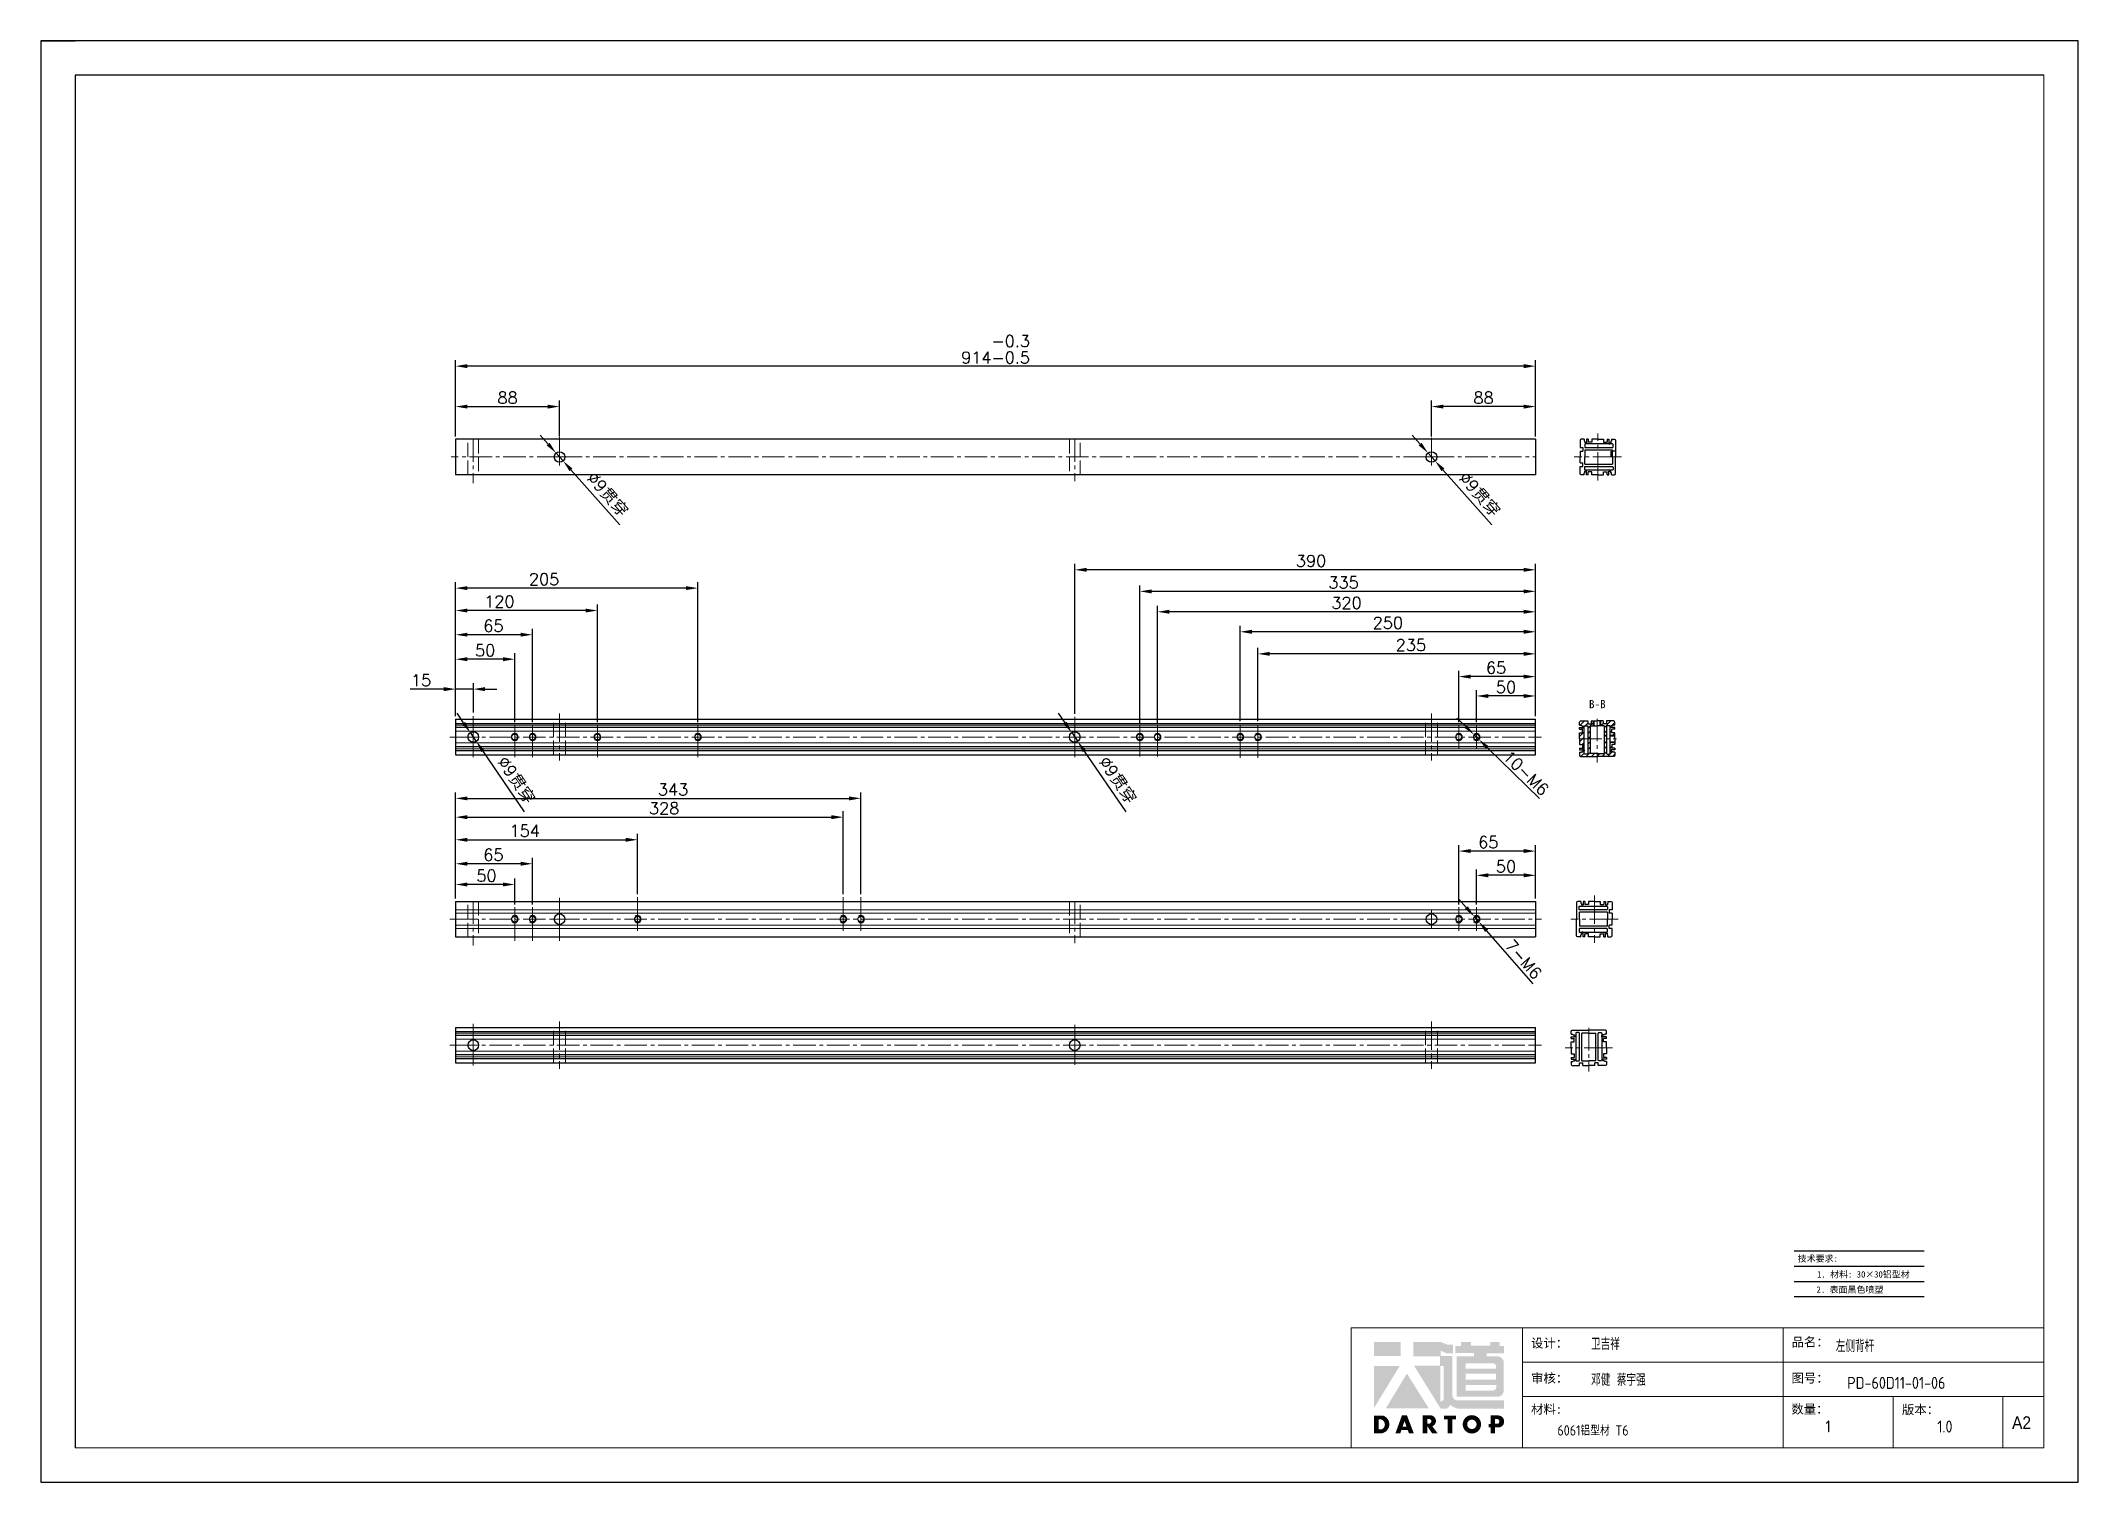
# Model space of a CAD drawing. Header units: millimetres. Extents: x -30327 to 34858, y 4015 to 75103.
# Drawn here: x 3501 to 5225, y 60062 to 61281 of the extents above; entities that cross this region are included whole.
import ezdxf
from ezdxf.enums import TextEntityAlignment as Align

# ---------------------------------------------------------------- set-up
doc = ezdxf.new("R2010")
doc.units = ezdxf.units.MM
doc.linetypes.add('ACAD_ISO02W100', pattern=[15, 12, -3])
doc.linetypes.add('CENTER2', pattern=[28.575, 19.05, -3.175, 3.175, -3.175])
doc.layers.add('A-TITLEBLOCK', color=7, linetype='Continuous', lineweight=18)
doc.layers.add('cen', color=1, linetype='CENTER2', lineweight=9)
for name, color, linetype in [('green', 3, 'ACAD_ISO02W100'), ('print', 30, 'Continuous'), ('red', 1, 'CENTER2'), ('yellow', 2, 'Continuous')]:
    doc.layers.add(name, color=color, linetype=linetype)
doc.styles.add('GB', font='GBENOR.SHX', dxfattribs={"bigfont": 'gbcbig.shx'})
doc.styles.add('HZ', font='')
doc.styles.add('SLDTEXTSTYLE0', font='simfang.ttf', dxfattribs={"bigfont": 'bigfont'})
doc.styles.add('SLDTEXTSTYLE1', font='Gothic.ttf', dxfattribs={"width": 0.913})
doc.styles.get("Standard").update_dxf_attribs({"font": 'txt', "bigfont": 'gbcbig.shx'})
doc.styles.get('HZ').set_extended_font_data('SimSun')
doc.dimstyles.new('1-4', dxfattribs={"dimscale": 4, "dimtxt": 2.5, "dimasz": 2.5, "dimexe": 1.25, "dimexo": 0.625, "dimtad": 1, "dimdsep": 46, "dimtxsty": 'Standard', "dimcen": 2.5, "dimadec": 0, "dimazin": 0, "dimtfac": 1, "dimtmove": 0, "dimatfit": 3, "dimfxl": 0, "dimarcsym": 0})

msp = doc.modelspace()

# ---------------------------------------------------------------- texts
at = {"style": 'HZ'}
for s, height, p in [('技术要求:', 5.41769, (5005.0685, 60251.2179)), ('     1. 材料: 30×30铝型材  ', 5.417685, (5038.1122, 60237.8731)), ('    2. 表面黑色喷塑          ', 5.417685, (5043.318, 60224.9738))]:
    msp.add_text(s, height=height, dxfattribs=at).set_placement(p, align=Align.MIDDLE_CENTER)
at = {"layer": 'yellow', "lineweight": 9, "style": 'HZ'}
msp.add_text('B-B', height=6.92396, dxfattribs=at).set_placement((4811.3891, 60716.7723))

# ---------------------------------------------------------------- blocks, each defined once
blk = doc.blocks.new('Dartop Logo')
at = {"true_color": 0xc40018}
h = blk.add_hatch(color=12, dxfattribs=at)
h.set_gradient(color1=(196, 0, 24), color2=(196, 0, 24), tint=1)
h.paths.add_polyline_path([(30.39, -3.87), (33.08, -5.04), (35.99, -5.04), (35.99, -1.19), (33.59, -1.19), (30.46, 0.05), (17.94, 0.05), (17.94, -6.46), (30.12, -6.46), (30.12, -6.59), (30.12, -10.75), (18.31, -10.75), (30.46, -30.31), (32.87, -30.31, 0.279375), (34.63, -28.6), (34.63, -28.51), (34.84, -28.51, 0.143145), (38.15, -30.2), (59.27, -30.2), (59.27, -26.49), (38.06, -26.49, -0.414214), (35.75, -24.18), (35.75, -6.26), (30.39, -6.26)])
h.paths.add_polyline_path([(30.25, -10.84), (31.8, -10.84), (31.8, -26.02, -0.088936), (30.9, -26.94), (30.24, -26.94)], flags=16)
h = blk.add_hatch(color=12, dxfattribs=at)
h.set_gradient(color1=(196, 0, 24), color2=(196, 0, 24), tint=1)
h.paths.add_polyline_path([(59.24, -1.73), (57.36, -1.73), (57.36, 0.06), (53.06, 0.06), (53.06, -1.64), (44.29, -1.64), (44.29, 0.15), (39.7, 0.15), (39.7, -1.67), (37.16, -1.67), (37.16, -4.97), (45.54, -4.97), (45.54, -6.42), (37.73, -6.42), (37.73, -24.88), (56.26, -24.88, 0.414214), (59.15, -21.99), (59.15, -9.35, 0.414214), (56.26, -6.46), (51.36, -6.46), (51.36, -5.03), (59.24, -5.03)])
h.paths.add_polyline_path([(54.21, -9.59, -0.414214), (55.66, -11.04), (55.66, -12.1), (41.79, -12.1), (41.79, -9.59)], flags=16)
h.paths.add_polyline_path([(55.57, -14.33), (55.57, -17.01), (41.88, -17.01), (41.88, -14.33)], flags=16)
h.paths.add_polyline_path([(55.75, -19.43), (55.75, -20.57, -0.414214), (54.3, -22.02), (41.88, -22.02), (41.88, -19.43)], flags=16)
h = blk.add_hatch(color=12, dxfattribs=at)
h.set_gradient(color1=(196, 0, 24), color2=(196, 0, 24), tint=1)
h.paths.add_polyline_path([(12.18, 0), (0, 0), (0, -6.37), (12.18, -6.37)])
h = blk.add_hatch(color=12, dxfattribs=at)
h.set_gradient(color1=(196, 0, 24), color2=(196, 0, 24), tint=1)
h.paths.add_polyline_path([(11.79, -10.83), (0.03, -10.83), (0.03, -30.03)])
h = blk.add_hatch(color=12, dxfattribs=at)
h.set_gradient(color1=(196, 0, 24), color2=(196, 0, 24), tint=1)
h.paths.add_polyline_path([(15.05, -14.31), (5.44, -30.15), (25.01, -30.15)])
at = {"true_color": 0x646464}
h = blk.add_hatch(color=251, dxfattribs=at)
h.set_gradient(color1=(100, 100, 100), color2=(100, 100, 100), tint=1)
h.paths.add_polyline_path([(4.15, -33.43), (0.11, -33.43), (0.11, -41.5), (3.51, -41.5, 0.793016)])
h.paths.add_polyline_path([(3.57, -39.73), (2.16, -39.73), (2.16, -35.19), (3.42, -35.19, -0.671361)], flags=16)
h = blk.add_hatch(color=251, dxfattribs=at)
h.set_gradient(color1=(100, 100, 100), color2=(100, 100, 100), tint=1)
h.paths.add_polyline_path([(15.08, -33.36), (12.78, -33.36), (9.82, -41.51), (12, -41.51), (12.51, -40.06), (15.46, -40.06), (15.99, -41.52), (18.19, -41.52)])
h.paths.add_polyline_path([(14.9, -38.51), (13.07, -38.51), (13.97, -35.95)], flags=16)
h = blk.add_hatch(color=251, dxfattribs=at)
h.set_gradient(color1=(100, 100, 100), color2=(100, 100, 100), tint=1)
h.paths.add_polyline_path([(26.27, -33.36), (22.3, -33.36), (22.3, -41.51), (24.4, -41.51), (24.4, -38.28), (26.55, -41.54), (29.09, -41.54), (26.61, -38.3, 0.744055)])
h.paths.add_polyline_path([(24.38, -37.08), (24.38, -34.94), (25.32, -34.94, -0.796809), (25.3, -37.08)], flags=16)
h = blk.add_hatch(color=251, dxfattribs=at)
h.set_gradient(color1=(100, 100, 100), color2=(100, 100, 100), tint=1)
h.paths.add_polyline_path([(37.44, -33.4), (31.88, -33.4), (31.88, -35.16), (33.61, -35.16), (33.61, -41.52), (35.69, -41.52), (35.69, -35.16), (37.44, -35.16)])
h = blk.add_hatch(color=251, dxfattribs=at)
h.set_gradient(color1=(100, 100, 100), color2=(100, 100, 100), tint=1)
h.paths.add_polyline_path([(40.46, -37.41, 1), (48.83, -37.41, 1)])
h.paths.add_polyline_path([(46.8, -37.41, -1), (42.5, -37.41, -1)], flags=16)
h = blk.add_hatch(color=251, dxfattribs=at)
h.set_gradient(color1=(100, 100, 100), color2=(100, 100, 100), tint=1)
h.paths.add_polyline_path([(56.85, -33.38), (56.73, -33.38), (53.19, -33.38), (53.19, -37.19), (52.26, -37.19), (52.26, -38.73), (53.18, -38.73), (53.18, -41.5), (55.24, -41.5), (55.24, -38.72), (57.51, -38.72, 0.812304)])
h.paths.add_polyline_path([(55.21, -37.18), (55.21, -35.05), (56.39, -35.05, -0.778213), (56.27, -37.18)], flags=16)
blk = doc.blocks.new('DT-A2-TITLE')
for p, q in [((594, 420), (0, 420)), ((0, 420), (0, 420)), ((0, 420), (0, 0)), ((0, 420), (10, 420)), ((594, 0), (594, 420)), ((10, 410), (10, 10)), ((584, 410), (10, 410))]:
    blk.add_line(p, q)
at = {"layer": 'A-TITLEBLOCK', "color": 7}
for p, q in [((584, 410), (584, 10)), ((594, 0), (594, 297)), ((382, 10), (382, 45)), ((584, 45), (382, 45)), ((432, 45), (432, 10)), ((508, 45), (508, 10)), ((584, 35), (432, 35)), ((432, 25), (584.08, 25)), ((540, 10), (540, 25)), ((572, 10), (572, 25)), ((10, 10), (584, 10)), ((0, 0), (594, 0))]:
    blk.add_line(p, q, dxfattribs=at)
at = {"layer": 'A-TITLEBLOCK', "xscale": 0.6400000000000001, "yscale": 0.6400000000000001, "zscale": 0.6400000000000001}
blk.add_blockref('Dartop Logo', (388.65, 40.81), dxfattribs=at)
at = {"style": 'GB'}
for tag, p, height in [('#设计', (451.96, 38.52), 3.5), ('#品名', (523.32, 37.95), 3.5), ('#审核', (451.99, 28.1), 3.5), ('#图号', (526.67, 27.2), 3.5), ('#数量', (520.33, 14.51), 3.5), ('#版本', (552.92, 14.47), 3.5), ('#材料说明', (442.15, 13.59), 3)]:
    blk.add_attdef(tag, p, '', height=height, dxfattribs=at)
at = {"layer": 'A-TITLEBLOCK', "color": 7, "attachment_point": 1}
for s, insert, char_height, style in [('设计：', (434.47, 41.87), 2.646, 'SLDTEXTSTYLE0'), ('品名：', (510.43, 42.19), 2.646, 'SLDTEXTSTYLE0'), ('审核：', (434.47, 31.64), 2.646, 'SLDTEXTSTYLE0'), ('图号：', (510.4, 31.66), 2.646, 'SLDTEXTSTYLE0'), ('材料:', (434.47, 22.62), 2.646, 'SLDTEXTSTYLE0'), ('数量：', (510.35, 22.64), 2.646, 'SLDTEXTSTYLE0'), ('版本：', (542.59, 22.48), 2.646, 'SLDTEXTSTYLE0'), ('A2', (574.7, 19.21), 3.704, 'SLDTEXTSTYLE1')]:
    blk.add_mtext(s, dxfattribs=dict(at, insert=insert, char_height=char_height, style=style))
blk = doc.blocks.new('*D1224')
at = {"layer": 'Defpoints', "color": 0, "transparency": 16777216}
for p in [(4376.2, 60833.8), (4376.2, 60709.6), (4766.2, 60707.4)]:
    blk.add_point(p, dxfattribs=at)
at = {"layer": 'yellow', "color": 0, "lineweight": -2, "transparency": 16777216}
for p, q in [((4376.2, 60712.1), (4376.2, 60838.8)), ((4766.2, 60709.9), (4766.2, 60838.8)), ((4756.2, 60833.8), (4386.2, 60833.8))]:
    blk.add_line(p, q, dxfattribs=at)
at = {"layer": 'yellow', "color": 0, "transparency": 16777216}
for points in [[(4386.2, 60835.5), (4386.2, 60832.2), (4376.2, 60833.8)], [(4756.2, 60835.5), (4756.2, 60832.2), (4766.2, 60833.8)]]:
    blk.add_solid(points, dxfattribs=at)
at = {"layer": 'yellow', "color": 0, "lineweight": 9, "transparency": 16777216, "insert": (4576.2, 60841.3), "char_height": 10, "attachment_point": 5}
blk.add_mtext('390', dxfattribs=at)
blk = doc.blocks.new('*D1225')
at = {"layer": 'Defpoints', "color": 0, "transparency": 16777216}
for p in [(3852.2, 61006.1), (3852.2, 60944.9), (4766.2, 60944.2)]:
    blk.add_point(p, dxfattribs=at)
at = {"layer": 'yellow', "color": 0, "lineweight": -2, "transparency": 16777216}
for p, q in [((3852.2, 60947.4), (3852.2, 61011.1)), ((4766.2, 60946.7), (4766.2, 61011.1)), ((4756.2, 61006.1), (3862.2, 61006.1))]:
    blk.add_line(p, q, dxfattribs=at)
at = {"layer": 'yellow', "color": 0, "transparency": 16777216}
for points in [[(3862.2, 61007.8), (3862.2, 61004.4), (3852.2, 61006.1)], [(4756.2, 61007.8), (4756.2, 61004.4), (4766.2, 61006.1)]]:
    blk.add_solid(points, dxfattribs=at)
at = {"layer": 'yellow', "color": 0, "lineweight": 9, "transparency": 16777216, "insert": (4309.2, 61020.3), "char_height": 10, "attachment_point": 5}
blk.add_mtext('914\\S-0.3^ -0.5;', dxfattribs=at)
blk = doc.blocks.new('*D1226')
at = {"layer": 'Defpoints', "color": 0, "transparency": 16777216}
for p in [(4675.2, 60932.6), (4681.2, 60925.9)]:
    blk.add_point(p, dxfattribs=at)
at = {"layer": 'yellow', "color": 0, "lineweight": -2, "transparency": 16777216}
for p, q in [((4668.6, 60940.1), (4661.9, 60947.6)), ((4675.2, 60932.6), (4681.2, 60925.9)), ((4729.2, 60871.8), (4687.8, 60918.4))]:
    blk.add_line(p, q, dxfattribs=at)
at = {"layer": 'yellow', "color": 0, "transparency": 16777216}
for points in [[(4669.8, 60941.2), (4667.3, 60939), (4675.2, 60932.6)], [(4689.1, 60919.5), (4686.6, 60917.3), (4681.2, 60925.9)]]:
    blk.add_solid(points, dxfattribs=at)
at = {"layer": 'yellow', "color": 0, "lineweight": 9, "transparency": 16777216, "insert": (4718.6, 60897.4), "char_height": 10, "attachment_point": 5, "rotation": 311.5674}
blk.add_mtext('∅9{\\fSimSun|b0|i0|c134|p2;贯穿}', dxfattribs=at)
blk = doc.blocks.new('*D1227')
at = {"layer": 'Defpoints', "color": 0, "transparency": 16777216}
for p in [(4714.2, 60540.6), (4718.2, 60536.1)]:
    blk.add_point(p, dxfattribs=at)
at = {"layer": 'yellow', "color": 0, "lineweight": -2, "transparency": 16777216}
for p, q in [((4707.6, 60548.1), (4701, 60555.6)), ((4714.2, 60540.6), (4718.2, 60536.1)), ((4764.1, 60483.7), (4724.7, 60528.6))]:
    blk.add_line(p, q, dxfattribs=at)
at = {"layer": 'yellow', "color": 0, "transparency": 16777216}
for points in [[(4708.9, 60549.2), (4706.4, 60547), (4714.2, 60540.6)], [(4726, 60529.7), (4723.5, 60527.5), (4718.2, 60536.1)]]:
    blk.add_solid(points, dxfattribs=at)
at = {"layer": 'yellow', "color": 0, "lineweight": 9, "transparency": 16777216, "insert": (4756, 60504.3), "char_height": 10, "attachment_point": 5, "rotation": 311.2227}
blk.add_mtext('7-M6', dxfattribs=at)
blk = doc.blocks.new('*D1228')
at = {"layer": 'Defpoints', "color": 0, "transparency": 16777216}
for p in [(4714, 60694.5), (4718.3, 60690.3)]:
    blk.add_point(p, dxfattribs=at)
at = {"layer": 'yellow', "color": 0, "lineweight": -2, "transparency": 16777216}
for p, q in [((4706.9, 60701.5), (4699.7, 60708.4)), ((4714, 60694.5), (4718.3, 60690.3)), ((4769.6, 60640.4), (4725.5, 60683.3))]:
    blk.add_line(p, q, dxfattribs=at)
at = {"layer": 'yellow', "color": 0, "transparency": 16777216}
for points in [[(4708, 60702.7), (4705.7, 60700.3), (4714, 60694.5)], [(4726.7, 60684.5), (4724.3, 60682.1), (4718.3, 60690.3)]]:
    blk.add_solid(points, dxfattribs=at)
at = {"layer": 'yellow', "color": 0, "lineweight": 9, "transparency": 16777216, "insert": (4758.1, 60662), "char_height": 10, "attachment_point": 5, "rotation": 315.7346}
blk.add_mtext('10-M6', dxfattribs=at)
blk = doc.blocks.new('*D1229')
at = {"layer": 'Defpoints', "color": 0, "transparency": 16777216}
for p in [(4373.6, 60696.1), (4378.7, 60688.7)]:
    blk.add_point(p, dxfattribs=at)
at = {"layer": 'yellow', "color": 0, "lineweight": -2, "transparency": 16777216}
for p, q in [((4368, 60704.4), (4362.4, 60712.6)), ((4373.6, 60696.1), (4378.7, 60688.7)), ((4419.6, 60629), (4384.4, 60680.4))]:
    blk.add_line(p, q, dxfattribs=at)
at = {"layer": 'yellow', "color": 0, "transparency": 16777216}
for points in [[(4369.4, 60705.3), (4366.6, 60703.4), (4373.6, 60696.1)], [(4385.7, 60681.4), (4383, 60679.5), (4378.7, 60688.7)]]:
    blk.add_solid(points, dxfattribs=at)
at = {"layer": 'yellow', "color": 0, "lineweight": 9, "transparency": 16777216, "insert": (4412.3, 60655.7), "char_height": 10, "attachment_point": 5, "rotation": 304.3669}
blk.add_mtext('∅9{\\fSimSun|b0|i0|c134|p2;贯穿}', dxfattribs=at)
blk = doc.blocks.new('*D1230')
at = {"layer": 'Defpoints', "color": 0, "transparency": 16777216}
for p in [(4678.2, 60971.9), (4678.2, 60944.2), (4766.2, 60944.2)]:
    blk.add_point(p, dxfattribs=at)
at = {"layer": 'yellow', "color": 0, "lineweight": -2, "transparency": 16777216}
for p, q in [((4678.2, 60946.7), (4678.2, 60976.9)), ((4766.2, 60946.7), (4766.2, 60976.9)), ((4756.2, 60971.9), (4688.2, 60971.9))]:
    blk.add_line(p, q, dxfattribs=at)
at = {"layer": 'yellow', "color": 0, "transparency": 16777216}
for points in [[(4688.2, 60973.5), (4688.2, 60970.2), (4678.2, 60971.9)], [(4756.2, 60973.5), (4756.2, 60970.2), (4766.2, 60971.9)]]:
    blk.add_solid(points, dxfattribs=at)
at = {"layer": 'yellow', "color": 0, "lineweight": 9, "transparency": 16777216, "insert": (4722.2, 60979.4), "char_height": 10, "attachment_point": 5}
blk.add_mtext('88', dxfattribs=at)
blk = doc.blocks.new('*D1231')
at = {"layer": 'Defpoints', "color": 0, "transparency": 16777216}
for p in [(4716.2, 60727.1), (4716.2, 60702.4), (4766.2, 60707.4)]:
    blk.add_point(p, dxfattribs=at)
at = {"layer": 'yellow', "color": 0, "lineweight": -2, "transparency": 16777216}
for p, q in [((4716.2, 60704.9), (4716.2, 60732.1)), ((4756.2, 60727.1), (4726.2, 60727.1)), ((4766.2, 60709.9), (4766.2, 60732.1))]:
    blk.add_line(p, q, dxfattribs=at)
at = {"layer": 'yellow', "color": 0, "transparency": 16777216}
for points in [[(4726.2, 60728.7), (4726.2, 60725.4), (4716.2, 60727.1)], [(4756.2, 60728.7), (4756.2, 60725.4), (4766.2, 60727.1)]]:
    blk.add_solid(points, dxfattribs=at)
at = {"layer": 'yellow', "color": 0, "lineweight": 9, "transparency": 16777216, "insert": (4741.2, 60734.6), "char_height": 10, "attachment_point": 5}
blk.add_mtext('50', dxfattribs=at)
blk = doc.blocks.new('*D1232')
at = {"layer": 'Defpoints', "color": 0, "transparency": 16777216}
for p in [(4516.2, 60781.4), (4516.2, 60703.4), (4766.2, 60707.4)]:
    blk.add_point(p, dxfattribs=at)
at = {"layer": 'yellow', "color": 0, "lineweight": -2, "transparency": 16777216}
for p, q in [((4516.2, 60705.9), (4516.2, 60786.4)), ((4766.2, 60709.9), (4766.2, 60786.4)), ((4756.2, 60781.4), (4526.2, 60781.4))]:
    blk.add_line(p, q, dxfattribs=at)
at = {"layer": 'yellow', "color": 0, "transparency": 16777216}
for points in [[(4526.2, 60783.1), (4526.2, 60779.7), (4516.2, 60781.4)], [(4756.2, 60783.1), (4756.2, 60779.7), (4766.2, 60781.4)]]:
    blk.add_solid(points, dxfattribs=at)
at = {"layer": 'yellow', "color": 0, "lineweight": 9, "transparency": 16777216, "insert": (4641.2, 60788.9), "char_height": 10, "attachment_point": 5}
blk.add_mtext('250', dxfattribs=at)
blk = doc.blocks.new('*D1233')
at = {"layer": 'Defpoints', "color": 0, "transparency": 16777216}
for p in [(4446.2, 60798.3), (4446.2, 60701.9), (4766.2, 60707.4)]:
    blk.add_point(p, dxfattribs=at)
at = {"layer": 'yellow', "color": 0, "lineweight": -2, "transparency": 16777216}
for p, q in [((4446.2, 60704.4), (4446.2, 60803.3)), ((4766.2, 60709.9), (4766.2, 60803.3)), ((4756.2, 60798.3), (4456.2, 60798.3))]:
    blk.add_line(p, q, dxfattribs=at)
at = {"layer": 'yellow', "color": 0, "transparency": 16777216}
for points in [[(4456.2, 60800), (4456.2, 60796.7), (4446.2, 60798.3)], [(4756.2, 60800), (4756.2, 60796.7), (4766.2, 60798.3)]]:
    blk.add_solid(points, dxfattribs=at)
at = {"layer": 'yellow', "color": 0, "lineweight": 9, "transparency": 16777216, "insert": (4606.2, 60805.8), "char_height": 10, "attachment_point": 5}
blk.add_mtext('320', dxfattribs=at)
blk = doc.blocks.new('*D1234')
at = {"layer": 'Defpoints', "color": 0, "transparency": 16777216}
for p in [(4716.2, 60575.4), (4716.2, 60548.3), (4766.2, 60553.3)]:
    blk.add_point(p, dxfattribs=at)
at = {"layer": 'yellow', "color": 0, "lineweight": -2, "transparency": 16777216}
for p, q in [((4716.2, 60550.8), (4716.2, 60580.4)), ((4766.2, 60555.8), (4766.2, 60580.4)), ((4756.2, 60575.4), (4726.2, 60575.4))]:
    blk.add_line(p, q, dxfattribs=at)
at = {"layer": 'yellow', "color": 0, "transparency": 16777216}
for points in [[(4726.2, 60577.1), (4726.2, 60573.7), (4716.2, 60575.4)], [(4756.2, 60577.1), (4756.2, 60573.7), (4766.2, 60575.4)]]:
    blk.add_solid(points, dxfattribs=at)
at = {"layer": 'yellow', "color": 0, "lineweight": 9, "transparency": 16777216, "insert": (4741.2, 60582.9), "char_height": 10, "attachment_point": 5}
blk.add_mtext('50', dxfattribs=at)
blk = doc.blocks.new('*D1235')
at = {"layer": 'Defpoints', "color": 0, "transparency": 16777216}
for p in [(4180.2, 60624.6), (3852.2, 60555.8), (4180.2, 60556.9)]:
    blk.add_point(p, dxfattribs=at)
at = {"layer": 'yellow', "color": 0, "lineweight": -2, "transparency": 16777216}
for p, q in [((3852.2, 60558.3), (3852.2, 60629.6)), ((3862.2, 60624.6), (4170.2, 60624.6)), ((4180.2, 60559.4), (4180.2, 60629.6))]:
    blk.add_line(p, q, dxfattribs=at)
at = {"layer": 'yellow', "color": 0, "transparency": 16777216}
for points in [[(3862.2, 60626.3), (3862.2, 60622.9), (3852.2, 60624.6)], [(4170.2, 60626.3), (4170.2, 60622.9), (4180.2, 60624.6)]]:
    blk.add_solid(points, dxfattribs=at)
at = {"layer": 'yellow', "color": 0, "lineweight": 9, "transparency": 16777216, "insert": (4028.7, 60632.1), "char_height": 10, "attachment_point": 5}
blk.add_mtext('328', dxfattribs=at)
blk = doc.blocks.new('*D1236')
at = {"layer": 'Defpoints', "color": 0, "transparency": 16777216}
for p in [(3940.2, 60971.9), (3852.2, 60944.2), (3940.2, 60944.2)]:
    blk.add_point(p, dxfattribs=at)
at = {"layer": 'yellow', "color": 0, "lineweight": -2, "transparency": 16777216}
for p, q in [((3852.2, 60946.7), (3852.2, 60976.9)), ((3940.2, 60946.7), (3940.2, 60976.9)), ((3862.2, 60971.9), (3930.2, 60971.9))]:
    blk.add_line(p, q, dxfattribs=at)
at = {"layer": 'yellow', "color": 0, "transparency": 16777216}
for points in [[(3862.2, 60973.5), (3862.2, 60970.2), (3852.2, 60971.9)], [(3930.2, 60973.5), (3930.2, 60970.2), (3940.2, 60971.9)]]:
    blk.add_solid(points, dxfattribs=at)
at = {"layer": 'yellow', "color": 0, "lineweight": 9, "transparency": 16777216, "insert": (3896.2, 60979.4), "char_height": 10, "attachment_point": 5}
blk.add_mtext('88', dxfattribs=at)
blk = doc.blocks.new('*D1237')
at = {"layer": 'Defpoints', "color": 0, "transparency": 16777216}
for p in [(3852.2, 60567.6), (3852.2, 60553.3), (3902.2, 60548.3)]:
    blk.add_point(p, dxfattribs=at)
at = {"layer": 'yellow', "color": 0, "lineweight": -2, "transparency": 16777216}
for p, q in [((3852.2, 60555.8), (3852.2, 60572.6)), ((3892.2, 60567.6), (3862.2, 60567.6)), ((3902.2, 60550.8), (3902.2, 60572.6))]:
    blk.add_line(p, q, dxfattribs=at)
at = {"layer": 'yellow', "color": 0, "transparency": 16777216}
for points in [[(3862.2, 60569.3), (3862.2, 60566), (3852.2, 60567.6)], [(3892.2, 60569.3), (3892.2, 60566), (3902.2, 60567.6)]]:
    blk.add_solid(points, dxfattribs=at)
at = {"layer": 'yellow', "color": 0, "lineweight": 9, "transparency": 16777216, "insert": (3878.3, 60575.1), "char_height": 10, "attachment_point": 5}
blk.add_mtext('50', dxfattribs=at)
blk = doc.blocks.new('*D1238')
at = {"layer": 'Defpoints', "color": 0, "transparency": 16777216}
for p in [(3852.2, 60732.9), (3852.2, 60707.4), (3867.2, 60710.5)]:
    blk.add_point(p, dxfattribs=at)
at = {"layer": 'yellow', "color": 0, "lineweight": -2, "transparency": 16777216}
for p, q in [((3852.2, 60709.9), (3852.2, 60737.9)), ((3867.2, 60713), (3867.2, 60737.9)), ((3842.2, 60732.9), (3813.8, 60732.9)), ((3867.2, 60732.9), (3852.2, 60732.9)), ((3877.2, 60732.9), (3887.2, 60732.9))]:
    blk.add_line(p, q, dxfattribs=at)
at = {"layer": 'yellow', "color": 0, "transparency": 16777216}
for points in [[(3842.2, 60734.6), (3842.2, 60731.2), (3852.2, 60732.9)], [(3877.2, 60734.6), (3877.2, 60731.2), (3867.2, 60732.9)]]:
    blk.add_solid(points, dxfattribs=at)
at = {"layer": 'yellow', "color": 0, "lineweight": 9, "transparency": 16777216, "insert": (3823, 60740.4), "char_height": 10, "attachment_point": 5}
blk.add_mtext('15', dxfattribs=at)
blk = doc.blocks.new('*D1239')
at = {"layer": 'Defpoints', "color": 0, "transparency": 16777216}
for p in [(3852.2, 60758.2), (3852.2, 60708), (3902.2, 60702.4)]:
    blk.add_point(p, dxfattribs=at)
at = {"layer": 'yellow', "color": 0, "lineweight": -2, "transparency": 16777216}
for p, q in [((3852.2, 60710.5), (3852.2, 60763.2)), ((3892.2, 60758.2), (3862.2, 60758.2)), ((3902.2, 60704.9), (3902.2, 60763.2))]:
    blk.add_line(p, q, dxfattribs=at)
at = {"layer": 'yellow', "color": 0, "transparency": 16777216}
for points in [[(3862.2, 60759.9), (3862.2, 60756.5), (3852.2, 60758.2)], [(3892.2, 60759.9), (3892.2, 60756.5), (3902.2, 60758.2)]]:
    blk.add_solid(points, dxfattribs=at)
at = {"layer": 'yellow', "color": 0, "lineweight": 9, "transparency": 16777216, "insert": (3877.2, 60765.7), "char_height": 10, "attachment_point": 5}
blk.add_mtext('50', dxfattribs=at)
blk = doc.blocks.new('*D1240')
at = {"layer": 'Defpoints', "color": 0, "transparency": 16777216}
for p in [(3937.2, 60932.6), (3943.2, 60925.9)]:
    blk.add_point(p, dxfattribs=at)
at = {"layer": 'yellow', "color": 0, "lineweight": -2, "transparency": 16777216}
for p, q in [((3930.6, 60940.1), (3923.9, 60947.6)), ((3937.2, 60932.6), (3943.2, 60925.9)), ((3991.2, 60871.8), (3949.8, 60918.4))]:
    blk.add_line(p, q, dxfattribs=at)
at = {"layer": 'yellow', "color": 0, "transparency": 16777216}
for points in [[(3931.8, 60941.2), (3929.3, 60939), (3937.2, 60932.6)], [(3951.1, 60919.5), (3948.6, 60917.3), (3943.2, 60925.9)]]:
    blk.add_solid(points, dxfattribs=at)
at = {"layer": 'yellow', "color": 0, "lineweight": 9, "transparency": 16777216, "insert": (3980.6, 60897.4), "char_height": 10, "attachment_point": 5, "rotation": 311.5674}
blk.add_mtext('∅9{\\fSimSun|b0|i0|c134|p2;贯穿}', dxfattribs=at)
blk = doc.blocks.new('*D1241')
at = {"layer": 'Defpoints', "color": 0, "transparency": 16777216}
for p in [(3864.6, 60696.1), (3869.7, 60688.7)]:
    blk.add_point(p, dxfattribs=at)
at = {"layer": 'yellow', "color": 0, "lineweight": -2, "transparency": 16777216}
for p, q in [((3859, 60704.4), (3853.4, 60712.6)), ((3864.6, 60696.1), (3869.7, 60688.7)), ((3910.6, 60629), (3875.4, 60680.4))]:
    blk.add_line(p, q, dxfattribs=at)
at = {"layer": 'yellow', "color": 0, "transparency": 16777216}
for points in [[(3860.4, 60705.3), (3857.6, 60703.4), (3864.6, 60696.1)], [(3876.7, 60681.4), (3874, 60679.5), (3869.7, 60688.7)]]:
    blk.add_solid(points, dxfattribs=at)
at = {"layer": 'yellow', "color": 0, "lineweight": 9, "transparency": 16777216, "insert": (3903.3, 60655.7), "char_height": 10, "attachment_point": 5, "rotation": 304.3669}
blk.add_mtext('∅9{\\fSimSun|b0|i0|c134|p2;贯穿}', dxfattribs=at)
blk = doc.blocks.new('*D1242')
at = {"layer": 'Defpoints', "color": 0, "transparency": 16777216}
for p in [(4701.2, 60743.5), (4701.2, 60702.4), (4766.2, 60707.4)]:
    blk.add_point(p, dxfattribs=at)
at = {"layer": 'yellow', "color": 0, "lineweight": -2, "transparency": 16777216}
for p, q in [((4701.2, 60704.9), (4701.2, 60748.5)), ((4756.2, 60743.5), (4711.2, 60743.5)), ((4766.2, 60709.9), (4766.2, 60748.5))]:
    blk.add_line(p, q, dxfattribs=at)
at = {"layer": 'yellow', "color": 0, "transparency": 16777216}
for points in [[(4711.2, 60745.1), (4711.2, 60741.8), (4701.2, 60743.5)], [(4756.2, 60745.1), (4756.2, 60741.8), (4766.2, 60743.5)]]:
    blk.add_solid(points, dxfattribs=at)
at = {"layer": 'yellow', "color": 0, "lineweight": 9, "transparency": 16777216, "insert": (4732.8, 60751), "char_height": 10, "attachment_point": 5}
blk.add_mtext('65', dxfattribs=at)
blk = doc.blocks.new('*D1243')
at = {"layer": 'Defpoints', "color": 0, "transparency": 16777216}
for p in [(4531.2, 60762.7), (4531.2, 60703.4), (4766.2, 60707.4)]:
    blk.add_point(p, dxfattribs=at)
at = {"layer": 'yellow', "color": 0, "lineweight": -2, "transparency": 16777216}
for p, q in [((4531.2, 60705.9), (4531.2, 60767.7)), ((4756.2, 60762.7), (4541.2, 60762.7)), ((4766.2, 60709.9), (4766.2, 60767.7))]:
    blk.add_line(p, q, dxfattribs=at)
at = {"layer": 'yellow', "color": 0, "transparency": 16777216}
for points in [[(4541.2, 60764.4), (4541.2, 60761.1), (4531.2, 60762.7)], [(4756.2, 60764.4), (4756.2, 60761.1), (4766.2, 60762.7)]]:
    blk.add_solid(points, dxfattribs=at)
at = {"layer": 'yellow', "color": 0, "lineweight": 9, "transparency": 16777216, "insert": (4660.7, 60770.2), "char_height": 10, "attachment_point": 5}
blk.add_mtext('235', dxfattribs=at)
blk = doc.blocks.new('*D1244')
at = {"layer": 'Defpoints', "color": 0, "transparency": 16777216}
for p in [(4431.2, 60815.6), (4431.2, 60701.9), (4766.2, 60707.4)]:
    blk.add_point(p, dxfattribs=at)
at = {"layer": 'yellow', "color": 0, "lineweight": -2, "transparency": 16777216}
for p, q in [((4431.2, 60704.4), (4431.2, 60820.6)), ((4766.2, 60709.9), (4766.2, 60820.6)), ((4756.2, 60815.6), (4441.2, 60815.6))]:
    blk.add_line(p, q, dxfattribs=at)
at = {"layer": 'yellow', "color": 0, "transparency": 16777216}
for points in [[(4441.2, 60817.2), (4441.2, 60813.9), (4431.2, 60815.6)], [(4756.2, 60817.2), (4756.2, 60813.9), (4766.2, 60815.6)]]:
    blk.add_solid(points, dxfattribs=at)
at = {"layer": 'yellow', "color": 0, "lineweight": 9, "transparency": 16777216, "insert": (4603.7, 60823.1), "char_height": 10, "attachment_point": 5}
blk.add_mtext('335', dxfattribs=at)
blk = doc.blocks.new('*D1245')
at = {"layer": 'Defpoints', "color": 0, "transparency": 16777216}
for p in [(3852.2, 60778.9), (3852.2, 60707.4), (3917.2, 60702.4)]:
    blk.add_point(p, dxfattribs=at)
at = {"layer": 'yellow', "color": 0, "lineweight": -2, "transparency": 16777216}
for p, q in [((3852.2, 60709.9), (3852.2, 60783.9)), ((3907.2, 60778.9), (3862.2, 60778.9)), ((3917.2, 60704.9), (3917.2, 60783.9))]:
    blk.add_line(p, q, dxfattribs=at)
at = {"layer": 'yellow', "color": 0, "transparency": 16777216}
for points in [[(3862.2, 60780.6), (3862.2, 60777.3), (3852.2, 60778.9)], [(3907.2, 60780.6), (3907.2, 60777.3), (3917.2, 60778.9)]]:
    blk.add_solid(points, dxfattribs=at)
at = {"layer": 'yellow', "color": 0, "lineweight": 9, "transparency": 16777216, "insert": (3884.2, 60786.4), "char_height": 10, "attachment_point": 5}
blk.add_mtext('65', dxfattribs=at)
blk = doc.blocks.new('*D1246')
at = {"layer": 'Defpoints', "color": 0, "transparency": 16777216}
for p in [(4701.2, 60595.9), (4701.2, 60548.3), (4766.2, 60555.8)]:
    blk.add_point(p, dxfattribs=at)
at = {"layer": 'yellow', "color": 0, "lineweight": -2, "transparency": 16777216}
for p, q in [((4701.2, 60550.8), (4701.2, 60600.9)), ((4756.2, 60595.9), (4711.2, 60595.9)), ((4766.2, 60558.3), (4766.2, 60600.9))]:
    blk.add_line(p, q, dxfattribs=at)
at = {"layer": 'yellow', "color": 0, "transparency": 16777216}
for points in [[(4711.2, 60597.6), (4711.2, 60594.3), (4701.2, 60595.9)], [(4756.2, 60597.6), (4756.2, 60594.3), (4766.2, 60595.9)]]:
    blk.add_solid(points, dxfattribs=at)
at = {"layer": 'yellow', "color": 0, "lineweight": 9, "transparency": 16777216, "insert": (4726.2, 60603.4), "char_height": 10, "attachment_point": 5}
blk.add_mtext('65', dxfattribs=at)
blk = doc.blocks.new('*D1247')
at = {"layer": 'Defpoints', "color": 0, "transparency": 16777216}
for p in [(3852.2, 60585.2), (3852.2, 60553.3), (3917.2, 60548.3)]:
    blk.add_point(p, dxfattribs=at)
at = {"layer": 'yellow', "color": 0, "lineweight": -2, "transparency": 16777216}
for p, q in [((3852.2, 60555.8), (3852.2, 60590.2)), ((3907.2, 60585.2), (3862.2, 60585.2)), ((3917.2, 60550.8), (3917.2, 60590.2))]:
    blk.add_line(p, q, dxfattribs=at)
at = {"layer": 'yellow', "color": 0, "transparency": 16777216}
for points in [[(3862.2, 60586.9), (3862.2, 60583.5), (3852.2, 60585.2)], [(3907.2, 60586.9), (3907.2, 60583.5), (3917.2, 60585.2)]]:
    blk.add_solid(points, dxfattribs=at)
at = {"layer": 'yellow', "color": 0, "lineweight": 9, "transparency": 16777216, "insert": (3884.2, 60592.7), "char_height": 10, "attachment_point": 5}
blk.add_mtext('65', dxfattribs=at)
blk = doc.blocks.new('*D1248')
at = {"layer": 'Defpoints', "color": 0, "transparency": 16777216}
for p in [(4195.2, 60640.5), (3852.2, 60555.8), (4195.2, 60556.9)]:
    blk.add_point(p, dxfattribs=at)
at = {"layer": 'yellow', "color": 0, "lineweight": -2, "transparency": 16777216}
for p, q in [((3852.2, 60558.3), (3852.2, 60645.5)), ((3862.2, 60640.5), (4185.2, 60640.5)), ((4195.2, 60559.4), (4195.2, 60645.5))]:
    blk.add_line(p, q, dxfattribs=at)
at = {"layer": 'yellow', "color": 0, "transparency": 16777216}
for points in [[(3862.2, 60642.1), (3862.2, 60638.8), (3852.2, 60640.5)], [(4185.2, 60642.1), (4185.2, 60638.8), (4195.2, 60640.5)]]:
    blk.add_solid(points, dxfattribs=at)
at = {"layer": 'yellow', "color": 0, "lineweight": 9, "transparency": 16777216, "insert": (4036.2, 60648), "char_height": 10, "attachment_point": 5}
blk.add_mtext('343', dxfattribs=at)
blk = doc.blocks.new('*D1249')
at = {"layer": 'Defpoints', "color": 0, "transparency": 16777216}
for p in [(3852.2, 60799.4), (3852.2, 60707.4), (3972.2, 60702.4)]:
    blk.add_point(p, dxfattribs=at)
at = {"layer": 'yellow', "color": 0, "lineweight": -2, "transparency": 16777216}
for p, q in [((3852.2, 60709.9), (3852.2, 60804.4)), ((3972.2, 60704.9), (3972.2, 60804.4)), ((3962.2, 60799.4), (3862.2, 60799.4))]:
    blk.add_line(p, q, dxfattribs=at)
at = {"layer": 'yellow', "color": 0, "transparency": 16777216}
for points in [[(3862.2, 60801), (3862.2, 60797.7), (3852.2, 60799.4)], [(3962.2, 60801), (3962.2, 60797.7), (3972.2, 60799.4)]]:
    blk.add_solid(points, dxfattribs=at)
at = {"layer": 'yellow', "color": 0, "lineweight": 9, "transparency": 16777216, "insert": (3889.2, 60806.9), "char_height": 10, "attachment_point": 5}
blk.add_mtext('120', dxfattribs=at)
blk = doc.blocks.new('*D1250')
at = {"layer": 'Defpoints', "color": 0, "transparency": 16777216}
for p in [(3852.2, 60818.3), (3852.2, 60707.4), (4057.2, 60702.4)]:
    blk.add_point(p, dxfattribs=at)
at = {"layer": 'yellow', "color": 0, "lineweight": -2, "transparency": 16777216}
for p, q in [((3852.2, 60709.9), (3852.2, 60823.3)), ((4057.2, 60704.9), (4057.2, 60823.3)), ((4047.2, 60818.3), (3862.2, 60818.3))]:
    blk.add_line(p, q, dxfattribs=at)
at = {"layer": 'yellow', "color": 0, "transparency": 16777216}
for points in [[(3862.2, 60820), (3862.2, 60816.7), (3852.2, 60818.3)], [(4047.2, 60820), (4047.2, 60816.7), (4057.2, 60818.3)]]:
    blk.add_solid(points, dxfattribs=at)
at = {"layer": 'yellow', "color": 0, "lineweight": 9, "transparency": 16777216, "insert": (3927.1, 60825.8), "char_height": 10, "attachment_point": 5}
blk.add_mtext('205', dxfattribs=at)
blk = doc.blocks.new('*D1251')
at = {"layer": 'Defpoints', "color": 0, "transparency": 16777216}
for p in [(4006.2, 60605.5), (3852.2, 60558.3), (4006.2, 60556.9)]:
    blk.add_point(p, dxfattribs=at)
at = {"layer": 'yellow', "color": 0, "lineweight": -2, "transparency": 16777216}
for p, q in [((3852.2, 60560.8), (3852.2, 60610.5)), ((3862.2, 60605.5), (3996.2, 60605.5)), ((4006.2, 60559.4), (4006.2, 60610.5))]:
    blk.add_line(p, q, dxfattribs=at)
at = {"layer": 'yellow', "color": 0, "transparency": 16777216}
for points in [[(3862.2, 60607.1), (3862.2, 60603.8), (3852.2, 60605.5)], [(3996.2, 60607.1), (3996.2, 60603.8), (4006.2, 60605.5)]]:
    blk.add_solid(points, dxfattribs=at)
at = {"layer": 'yellow', "color": 0, "lineweight": 9, "transparency": 16777216, "insert": (3910.7, 60613), "char_height": 10, "attachment_point": 5}
blk.add_mtext('154', dxfattribs=at)

# ---------------------------------------------------------------- dimensions: what is measured, and where the dimension line sits
at = {"layer": 'yellow', "lineweight": 9}
dim = msp.add_linear_dim(base=(3852.1828, 61006.1111), p1=(4766.1828, 60944.2451), p2=(3852.1828, 60944.8701), angle=180, dimstyle='1-4', override={"dimgap": 0.625, "dimtol": 1, "dimlim": 0, "dimtp": -0.3, "dimtm": 0.5}, dxfattribs=at)
dim.commit()
dim.dimension.update_dxf_attribs({"geometry": '*D1225', "text_midpoint": (4309.1828, 61020.2777)})
dim = msp.add_linear_dim(base=(3940.1828, 60971.8716), p1=(3852.1828, 60944.2451), p2=(3940.1828, 60944.2451), dimstyle='1-4', dxfattribs=at)
dim.commit()
dim.dimension.update_dxf_attribs({"geometry": '*D1236', "text_midpoint": (3896.1828, 60971.8716), "dimtype": 160})
for base, p1, p2, picture, middle in [((4678.1828, 60971.8716), (4766.1828, 60944.2451), (4678.1828, 60944.2451), '*D1230', (4722.1828, 60971.8716)), ((4376.1828, 60833.8353), (4766.1828, 60707.3936), (4376.1828, 60709.6319), '*D1224', (4576.1828, 60833.8353)), ((3852.1828, 60818.3368), (4057.1828, 60702.3936), (3852.1828, 60707.3936), '*D1250', (3927.1062, 60818.3368)), ((4431.1828, 60815.5799), (4766.1828, 60707.3936), (4431.1828, 60701.8936), '*D1244', (4603.6828, 60815.5799)), ((3852.1828, 60799.3812), (3972.1828, 60702.3936), (3852.1828, 60707.3936), '*D1249', (3889.1518, 60799.3812)), ((3852.1828, 60778.9446), (3917.1828, 60702.3936), (3852.1828, 60707.3936), '*D1245', (3884.1828, 60778.9446)), ((4531.1828, 60762.7224), (4766.1828, 60707.3936), (4531.1828, 60703.3936), '*D1243', (4660.6828, 60762.7224)), ((4701.1828, 60743.4729), (4766.1828, 60707.3936), (4701.1828, 60702.3936), '*D1242', (4732.7779, 60743.4729)), ((4716.1828, 60727.0758), (4766.1828, 60707.3936), (4716.1828, 60702.3936), '*D1231', (4741.1828, 60727.0758)), ((4195.1828, 60640.4798), (3852.1828, 60555.8358), (4195.1828, 60556.9241), '*D1248', (4036.1828, 60640.4798)), ((4180.1828, 60624.5998), (3852.1828, 60555.8358), (4180.1828, 60556.9241), '*D1235', (4028.6828, 60624.5998)), ((4006.1828, 60605.4691), (3852.1828, 60558.3358), (4006.1828, 60556.9241), '*D1251', (3910.6828, 60605.4691)), ((3852.1828, 60585.2002), (3917.1828, 60548.3358), (3852.1828, 60553.3358), '*D1247', (3884.1828, 60585.2002)), ((4701.1828, 60595.934), (4766.1828, 60555.8358), (4701.1828, 60548.3358), '*D1246', (4726.1828, 60595.934)), ((3852.1828, 60567.6379), (3902.1828, 60548.3358), (3852.1828, 60553.3358), '*D1237', (3878.3256, 60567.6379)), ((4716.1828, 60575.3891), (4766.1828, 60553.3358), (4716.1828, 60548.3358), '*D1234', (4741.1828, 60575.3891))]:
    dim = msp.add_linear_dim(base=base, p1=p1, p2=p2, angle=180, dimstyle='1-4', dxfattribs=at)
    dim.commit()
    dim.dimension.update_dxf_attribs({"geometry": picture, "text_midpoint": middle, "dimtype": 160})
for p1, p2, picture, middle in [((3937.1971, 60932.6119), (3943.1686, 60925.8783), '*D1240', (3980.6377, 60897.4012)), ((4675.1971, 60932.6119), (4681.1686, 60925.8783), '*D1226', (4718.6377, 60897.4012)), ((3864.6426, 60696.108), (3869.723, 60688.6791), '*D1241', (3903.3272, 60655.7301)), ((4373.6426, 60696.108), (4378.723, 60688.6791), '*D1229', (4412.3272, 60655.7301))]:
    dim = msp.add_diameter_dim_2p(p1=p1, p2=p2, text='<>{\\fSimSun|b0|i0|c134|p2;贯穿}', dimstyle='1-4', dxfattribs=at)
    dim.commit()
    dim.dimension.update_dxf_attribs({"geometry": picture, "text_midpoint": middle})
for base, p1, p2, picture, middle in [((4446.1828, 60798.3278), (4766.1828, 60707.3936), (4446.1828, 60701.8936), '*D1233', (4606.1828, 60805.8278)), ((4516.1828, 60781.4021), (4766.1828, 60707.3936), (4516.1828, 60703.3936), '*D1232', (4641.1828, 60788.9021)), ((3852.1828, 60758.2095), (3902.1828, 60702.3936), (3852.1828, 60708.0186), '*D1239', (3877.1828, 60765.7095)), ((3852.1828, 60732.8925), (3867.1828, 60710.4621), (3852.1828, 60707.3936), '*D1238', (3823.0162, 60740.3925))]:
    dim = msp.add_linear_dim(base=base, p1=p1, p2=p2, angle=180, dimstyle='1-4', dxfattribs=at)
    dim.commit()
    dim.dimension.update_dxf_attribs({"geometry": picture, "text_midpoint": middle})
for p1, p2, text, picture, middle in [((4714.0345, 60694.4875), (4718.3312, 60690.2996), '10-M6', '*D1228', (4752.843, 60656.6616)), ((4714.2059, 60540.5923), (4718.1598, 60536.0793), '7-M6', '*D1227', (4750.3568, 60499.3303))]:
    dim = msp.add_diameter_dim_2p(p1=p1, p2=p2, text=text, dimstyle='1-4', dxfattribs=at)
    dim.commit()
    dim.dimension.update_dxf_attribs({"geometry": picture, "text_midpoint": middle, "dimtype": 163})

# ---------------------------------------------------------------- hatches: boundary and pattern name
at = {"layer": 'yellow', "lineweight": 9}
h = msp.add_hatch(dxfattribs=at)
h.set_pattern_fill('ANSI31', color=256, style=0)
h.set_pattern_definition([(45, (3072.7433, 59734.4317), (-2.245064, 2.245064), [])])
h.paths.add_polyline_path([(4815.3128, 60705.9364), (4813.3128, 60705.9364), (4813.3128, 60703.4364), (4810.3128, 60703.4364), (4810.3128, 60705.9364), (4804.3128, 60705.9364, 0.414213562), (4803.3128, 60704.9364), (4803.3128, 60702.4364), (4804.8128, 60702.4364, 0.414213562), (4805.3128, 60701.9364), (4805.8128, 60701.9364), (4806.3128, 60701.9364), (4806.3128, 60700.4364), (4803.3128, 60700.4364), (4803.3128, 60698.9364), (4805.8128, 60698.9364), (4805.8128, 60695.9364), (4803.3128, 60695.9364), (4803.3128, 60690.9364), (4807.3128, 60690.9364), (4807.3128, 60701.4364, -0.414213562), (4807.8128, 60701.9364), (4809.8128, 60701.9364, -0.414213562), (4810.3128, 60701.4364), (4810.3128, 60690.9364), (4812.3128, 60690.9364), (4812.3128, 60701.9364), (4813.3128, 60701.9364), (4815.3128, 60701.9364)])
h.paths.add_polyline_path([(4833.3128, 60704.9364, 0.414213562), (4832.3128, 60705.9364), (4826.3128, 60705.9364), (4826.3128, 60703.4364), (4823.3128, 60703.4364), (4823.3128, 60705.9364), (4821.3128, 60705.9364), (4821.3128, 60701.9364), (4823.3128, 60701.9364), (4824.3128, 60701.9364), (4824.3128, 60693.9364), (4826.3128, 60693.9364), (4826.3128, 60701.4364, -0.414213562), (4826.8128, 60701.9364), (4828.8128, 60701.9364, -0.414213562), (4829.3128, 60701.4364), (4829.3128, 60700.4364), (4829.3128, 60693.9364), (4833.3128, 60693.9364), (4833.3128, 60695.9364), (4830.8128, 60695.9364), (4830.8128, 60698.9364), (4833.3128, 60698.9364), (4833.3128, 60700.4364), (4830.3128, 60700.4364), (4830.3128, 60701.9364), (4830.8128, 60701.9364), (4831.3128, 60701.9364, 0.414213562), (4831.8128, 60702.4364), (4833.3128, 60702.4364)])
h.paths.add_polyline_path([(4821.3128, 60705.9364), (4820.8128, 60705.9364), (4820.8128, 60701.9364), (4821.3128, 60701.9364)])
h.paths.add_polyline_path([(4815.8128, 60705.9364), (4815.3128, 60705.9364), (4815.3128, 60701.9364), (4815.8128, 60701.9364)])
h.paths.add_polyline_path([(4826.3128, 60693.9364), (4824.3128, 60693.9364), (4824.3128, 60693.4364), (4826.3128, 60693.4364)])
h.paths.add_polyline_path([(4833.3128, 60693.9364), (4829.3128, 60693.9364), (4829.3128, 60693.4364), (4833.3128, 60693.4364)])
h.paths.add_polyline_path([(4833.3128, 60688.4364), (4829.3128, 60688.4364), (4829.3128, 60687.9364), (4833.3128, 60687.9364)])
h.paths.add_polyline_path([(4826.3128, 60688.4364), (4824.3128, 60688.4364), (4824.3128, 60687.9364), (4826.3128, 60687.9364)])
h.paths.add_polyline_path([(4826.3128, 60687.9364), (4824.3128, 60687.9364), (4824.3128, 60678.4364), (4818.3128, 60678.4364), (4818.3128, 60675.9364), (4832.3128, 60675.9364, 0.414213562), (4833.3128, 60676.9364), (4833.3128, 60679.4364), (4831.8128, 60679.4364, 0.414213562), (4831.3128, 60679.9364), (4830.8128, 60679.9364), (4830.3128, 60679.9364), (4830.3128, 60681.4364), (4833.3128, 60681.4364), (4833.3128, 60682.9364), (4830.8128, 60682.9364), (4830.8128, 60685.9364), (4833.3128, 60685.9364), (4833.3128, 60687.9364), (4829.3128, 60687.9364), (4829.3128, 60678.4364, -0.414213562), (4828.8128, 60677.9364), (4826.8128, 60677.9364, -0.414213562), (4826.3128, 60678.4364)])
h.paths.add_polyline_path([(4812.3128, 60690.9364), (4810.3128, 60690.9364), (4810.3128, 60678.4364, -0.414213562), (4809.8128, 60677.9364), (4807.8128, 60677.9364, -0.414213562), (4807.3128, 60678.4364), (4807.3128, 60690.9364), (4803.3128, 60690.9364), (4803.3128, 60685.9364), (4805.8128, 60685.9364), (4805.8128, 60682.9364), (4803.3128, 60682.9364), (4803.3128, 60681.4364), (4806.3128, 60681.4364), (4806.3128, 60679.9364), (4805.8128, 60679.9364), (4805.3128, 60679.9364, 0.414213562), (4804.8128, 60679.4364), (4803.3128, 60679.4364), (4803.3128, 60676.9364, 0.414213562), (4804.3128, 60675.9364), (4818.3128, 60675.9364), (4818.3128, 60678.4364), (4812.3128, 60678.4364)])

# ---------------------------------------------------------------- linework, layer by layer
for p, q in [((3852.1828, 60944.2451), (3852.1828, 60914.2451)), ((4766.1828, 60944.2451), (4766.1828, 60914.2451)), ((4807.3279, 60944.2451), (4807.3279, 60942.7451)), ((4807.8279, 60941.7451), (4807.8279, 60941.2451)), ((4809.3279, 60941.2451), (4807.8279, 60941.2451)), ((4809.3279, 60944.2451), (4809.3279, 60941.2451)), ((4810.8279, 60944.2451), (4809.3279, 60944.2451)), ((4810.8279, 60944.2451), (4810.8279, 60941.7451)), ((4813.8279, 60941.7451), (4810.8279, 60941.7451)), ((4813.8279, 60944.2451), (4813.8279, 60941.7451)), ((4818.8279, 60944.2451), (4813.8279, 60944.2451)), ((4818.8279, 60944.2451), (4823.8279, 60944.2451)), ((4823.8279, 60944.2451), (4823.8279, 60941.7451)), ((4823.8279, 60941.7451), (4826.8279, 60941.7451)), ((4826.8279, 60944.2451), (4826.8279, 60941.7451)), ((4826.8279, 60944.2451), (4828.3279, 60944.2451)), ((4828.3279, 60944.2451), (4828.3279, 60941.2451)), ((4828.3279, 60941.2451), (4829.8279, 60941.2451)), ((4829.8279, 60941.7451), (4829.8279, 60941.2451)), ((4830.3279, 60944.2451), (4830.3279, 60942.7451)), ((4803.8279, 60934.2451), (4803.8279, 60929.2451)), ((4803.8279, 60924.2451), (4803.8279, 60929.2451)), ((4806.3279, 60937.2451), (4806.3279, 60934.2451)), ((4806.3279, 60921.2451), (4806.3279, 60924.2451)), ((4807.8279, 60935.2451), (4807.8279, 60934.2451)), ((4807.8279, 60934.2451), (4807.8279, 60929.2451)), ((4807.8279, 60924.2451), (4807.8279, 60929.2451)), ((4807.8279, 60923.2451), (4807.8279, 60924.2451)), ((4809.3279, 60940.2451), (4808.3279, 60940.2451)), ((4828.3279, 60940.2451), (4829.3279, 60940.2451)), ((4829.8279, 60934.2451), (4829.8279, 60929.2451)), ((4831.3279, 60929.2451), (4831.3279, 60935.2451)), ((4831.3279, 60929.2451), (4831.3279, 60923.2451)), ((4833.8279, 60934.2451), (4833.8279, 60929.2451)), ((4807.3279, 60914.2451), (4807.3279, 60915.7451)), ((4807.8279, 60916.7451), (4807.8279, 60917.2451)), ((4809.3279, 60917.2451), (4807.8279, 60917.2451)), ((4809.3279, 60918.2451), (4808.3279, 60918.2451)), ((4809.3279, 60914.2451), (4809.3279, 60917.2451)), ((4810.8279, 60914.2451), (4809.3279, 60914.2451)), ((4813.8279, 60916.7451), (4810.8279, 60916.7451)), ((4810.8279, 60914.2451), (4810.8279, 60916.7451)), ((4813.8279, 60914.2451), (4813.8279, 60916.7451)), ((4818.8279, 60914.2451), (4813.8279, 60914.2451)), ((4818.8279, 60914.2451), (4823.8279, 60914.2451)), ((4823.8279, 60916.7451), (4826.8279, 60916.7451)), ((4823.8279, 60914.2451), (4823.8279, 60916.7451)), ((4826.8279, 60914.2451), (4826.8279, 60916.7451)), ((4826.8279, 60914.2451), (4828.3279, 60914.2451)), ((4828.3279, 60918.2451), (4829.3279, 60918.2451)), ((4828.3279, 60914.2451), (4828.3279, 60917.2451)), ((4828.3279, 60917.2451), (4829.8279, 60917.2451)), ((4829.8279, 60916.7451), (4829.8279, 60917.2451)), ((4830.3279, 60914.2451), (4830.3279, 60915.7451)), ((3852.1828, 60707.3936), (4766.1828, 60707.3936)), ((3852.1828, 60707.3936), (3852.1828, 60677.3936)), ((4766.1828, 60677.3936), (4766.1828, 60707.3936)), ((4803.3128, 60702.4364), (4804.8128, 60702.4364)), ((4803.3128, 60698.9364), (4803.3128, 60700.4364)), ((4803.3128, 60700.4364), (4806.3128, 60700.4364)), ((4805.8128, 60701.9364), (4806.3128, 60701.9364)), ((4806.3128, 60700.4364), (4806.3128, 60701.9364)), ((4807.3128, 60700.4364), (4807.3128, 60701.4364)), ((4810.3128, 60703.4364), (4813.3128, 60703.4364)), ((4812.3128, 60701.9364), (4813.3128, 60701.9364)), ((4813.3128, 60705.9364), (4818.3128, 60705.9364)), ((4813.3128, 60701.9364), (4818.3128, 60701.9364)), ((4815.3128, 60701.9364), (4815.3128, 60705.9364)), ((4815.8128, 60701.9364), (4815.8128, 60705.9364)), ((4823.3128, 60705.9364), (4818.3128, 60705.9364)), ((4823.3128, 60701.9364), (4818.3128, 60701.9364)), ((4820.8128, 60701.9364), (4820.8128, 60705.9364)), ((4821.3128, 60701.9364), (4821.3128, 60705.9364)), ((4826.3128, 60703.4364), (4823.3128, 60703.4364)), ((4824.3128, 60701.9364), (4823.3128, 60701.9364)), ((4829.3128, 60700.4364), (4829.3128, 60701.4364)), ((4830.8128, 60701.9364), (4830.3128, 60701.9364)), ((4830.3128, 60700.4364), (4830.3128, 60701.9364)), ((4833.3128, 60700.4364), (4830.3128, 60700.4364)), ((4833.3128, 60702.4364), (4831.8128, 60702.4364)), ((4833.3128, 60698.9364), (4833.3128, 60700.4364)), ((4803.3128, 60698.9364), (4805.8128, 60698.9364)), ((4803.3128, 60695.9364), (4805.8128, 60695.9364)), ((4803.3128, 60690.9364), (4803.3128, 60695.9364)), ((4803.3128, 60690.9364), (4803.3128, 60685.9364)), ((4803.3128, 60685.9364), (4805.8128, 60685.9364)), ((4803.3128, 60682.9364), (4803.3128, 60681.4364)), ((4803.3128, 60682.9364), (4805.8128, 60682.9364)), ((4805.8128, 60695.9364), (4805.8128, 60698.9364)), ((4805.8128, 60685.9364), (4805.8128, 60682.9364)), ((4824.3128, 60693.9364), (4826.3128, 60693.9364)), ((4824.3128, 60693.4364), (4826.3128, 60693.4364)), ((4824.3128, 60688.4364), (4826.3128, 60688.4364)), ((4824.3128, 60687.9364), (4826.3128, 60687.9364)), ((4829.3128, 60693.9364), (4833.3128, 60693.9364)), ((4829.3128, 60693.4364), (4833.3128, 60693.4364)), ((4829.3128, 60688.4364), (4833.3128, 60688.4364)), ((4829.3128, 60687.9364), (4833.3128, 60687.9364)), ((4833.3128, 60698.9364), (4830.8128, 60698.9364)), ((4830.8128, 60695.9364), (4830.8128, 60698.9364)), ((4833.3128, 60695.9364), (4830.8128, 60695.9364)), ((4833.3128, 60685.9364), (4830.8128, 60685.9364)), ((4830.8128, 60685.9364), (4830.8128, 60682.9364)), ((4833.3128, 60682.9364), (4830.8128, 60682.9364)), ((4833.3128, 60690.9364), (4833.3128, 60695.9364)), ((4833.3128, 60690.9364), (4833.3128, 60685.9364)), ((4833.3128, 60682.9364), (4833.3128, 60681.4364)), ((3852.1828, 60677.3936), (4766.1828, 60677.3936)), ((4803.3128, 60681.4364), (4806.3128, 60681.4364)), ((4803.3128, 60679.4364), (4804.8128, 60679.4364)), ((4805.8128, 60679.9364), (4806.3128, 60679.9364)), ((4806.3128, 60681.4364), (4806.3128, 60679.9364)), ((4807.3128, 60681.4364), (4807.3128, 60680.4364)), ((4818.3128, 60678.4364), (4812.3128, 60678.4364)), ((4818.3128, 60678.4364), (4824.3128, 60678.4364)), ((4829.3128, 60681.4364), (4829.3128, 60680.4364)), ((4833.3128, 60681.4364), (4830.3128, 60681.4364)), ((4830.3128, 60681.4364), (4830.3128, 60679.9364)), ((4830.8128, 60679.9364), (4830.3128, 60679.9364)), ((4833.3128, 60679.4364), (4831.8128, 60679.4364)), ((3852.1828, 60553.3358), (4766.1828, 60553.3358)), ((3852.1828, 60553.3358), (3852.1828, 60523.3358)), ((4766.1828, 60553.3358), (4766.1828, 60523.3358)), ((4803.4723, 60538.3358), (4803.4723, 60544.3358)), ((4804.4723, 60553.3358), (4804.4723, 60551.8358)), ((4804.9723, 60550.8358), (4804.9723, 60550.3358)), ((4806.4723, 60550.3358), (4804.9723, 60550.3358)), ((4806.4723, 60549.3358), (4805.4723, 60549.3358)), ((4807.9723, 60553.3358), (4806.4723, 60553.3358)), ((4806.4723, 60553.3358), (4806.4723, 60550.3358)), ((4807.9723, 60553.3358), (4807.9723, 60550.8358)), ((4810.9723, 60550.8358), (4807.9723, 60550.8358)), ((4815.9723, 60553.3358), (4810.9723, 60553.3358)), ((4810.9723, 60553.3358), (4810.9723, 60550.8358)), ((4815.9723, 60553.3358), (4820.9723, 60553.3358)), ((4820.9723, 60553.3358), (4820.9723, 60550.8358)), ((4820.9723, 60550.8358), (4823.9723, 60550.8358)), ((4823.9723, 60553.3358), (4825.4723, 60553.3358)), ((4823.9723, 60553.3358), (4823.9723, 60550.8358)), ((4825.4723, 60553.3358), (4825.4723, 60550.3358)), ((4825.4723, 60550.3358), (4826.9723, 60550.3358)), ((4825.4723, 60549.3358), (4826.4723, 60549.3358)), ((4826.9723, 60550.8358), (4826.9723, 60550.3358)), ((4826.9723, 60544.3358), (4826.9723, 60543.3358)), ((4827.4723, 60553.3358), (4827.4723, 60551.8358)), ((4828.4723, 60546.3358), (4828.4723, 60543.3358)), ((4803.4723, 60538.3358), (4803.4723, 60532.3358)), ((4806.4723, 60527.3358), (4805.4723, 60527.3358)), ((4825.4723, 60527.3358), (4826.4723, 60527.3358)), ((4826.9723, 60543.3358), (4826.9723, 60538.3358)), ((4826.9723, 60533.3358), (4826.9723, 60538.3358)), ((4826.9723, 60532.3358), (4826.9723, 60533.3358)), ((4828.4723, 60530.3358), (4828.4723, 60533.3358)), ((4830.9723, 60543.3358), (4830.9723, 60538.3358)), ((4830.9723, 60533.3358), (4830.9723, 60538.3358)), ((3852.1828, 60523.3358), (4766.1828, 60523.3358)), ((4804.4723, 60523.3358), (4804.4723, 60524.8358)), ((4804.9723, 60525.8358), (4804.9723, 60526.3358)), ((4806.4723, 60526.3358), (4804.9723, 60526.3358)), ((4806.4723, 60523.3358), (4806.4723, 60526.3358)), ((4807.9723, 60523.3358), (4806.4723, 60523.3358)), ((4810.9723, 60525.8358), (4807.9723, 60525.8358)), ((4807.9723, 60523.3358), (4807.9723, 60525.8358)), ((4810.9723, 60523.3358), (4810.9723, 60525.8358)), ((4815.9723, 60523.3358), (4810.9723, 60523.3358)), ((4815.9723, 60523.3358), (4820.9723, 60523.3358)), ((4820.9723, 60523.3358), (4820.9723, 60525.8358)), ((4820.9723, 60525.8358), (4823.9723, 60525.8358)), ((4823.9723, 60523.3358), (4823.9723, 60525.8358)), ((4823.9723, 60523.3358), (4825.4723, 60523.3358)), ((4825.4723, 60526.3358), (4826.9723, 60526.3358)), ((4825.4723, 60523.3358), (4825.4723, 60526.3358)), ((4826.9723, 60525.8358), (4826.9723, 60526.3358)), ((4827.4723, 60523.3358), (4827.4723, 60524.8358)), ((3852.1828, 60446.79), (4766.1828, 60446.79)), ((3852.1828, 60446.79), (3852.1828, 60416.79)), ((4766.1828, 60416.79), (4766.1828, 60446.79)), ((4796.2519, 60440.9131), (4797.7519, 60440.9131)), ((4811.2519, 60441.9131), (4805.2519, 60441.9131)), ((4811.2519, 60441.9131), (4817.2519, 60441.9131)), ((4826.2519, 60440.9131), (4824.7519, 60440.9131)), ((4796.2519, 60438.9131), (4799.2519, 60438.9131)), ((4796.2519, 60437.4131), (4796.2519, 60438.9131)), ((4796.2519, 60437.4131), (4798.7519, 60437.4131)), ((4796.2519, 60429.4131), (4796.2519, 60434.4131)), ((4796.2519, 60434.4131), (4798.7519, 60434.4131)), ((4796.2519, 60429.4131), (4796.2519, 60424.4131)), ((4796.2519, 60424.4131), (4798.7519, 60424.4131)), ((4798.7519, 60440.4131), (4799.2519, 60440.4131)), ((4798.7519, 60434.4131), (4798.7519, 60437.4131)), ((4798.7519, 60424.4131), (4798.7519, 60421.4131)), ((4799.2519, 60438.9131), (4799.2519, 60440.4131)), ((4800.2519, 60438.9131), (4800.2519, 60439.9131)), ((4822.2519, 60438.9131), (4822.2519, 60439.9131)), ((4823.2519, 60438.9131), (4823.2519, 60440.4131)), ((4823.7519, 60440.4131), (4823.2519, 60440.4131)), ((4826.2519, 60438.9131), (4823.2519, 60438.9131)), ((4823.7519, 60434.4131), (4823.7519, 60437.4131)), ((4826.2519, 60437.4131), (4823.7519, 60437.4131)), ((4826.2519, 60434.4131), (4823.7519, 60434.4131)), ((4823.7519, 60424.4131), (4823.7519, 60421.4131)), ((4826.2519, 60424.4131), (4823.7519, 60424.4131)), ((4826.2519, 60437.4131), (4826.2519, 60438.9131)), ((4826.2519, 60429.4131), (4826.2519, 60434.4131)), ((4826.2519, 60429.4131), (4826.2519, 60424.4131)), ((3852.1828, 60416.79), (4766.1828, 60416.79)), ((4796.2519, 60421.4131), (4798.7519, 60421.4131)), ((4796.2519, 60421.4131), (4796.2519, 60419.9131)), ((4796.2519, 60419.9131), (4799.2519, 60419.9131)), ((4796.2519, 60417.9131), (4797.7519, 60417.9131)), ((4798.7519, 60418.4131), (4799.2519, 60418.4131)), ((4799.2519, 60419.9131), (4799.2519, 60418.4131)), ((4800.2519, 60419.9131), (4800.2519, 60418.9131)), ((4803.2519, 60416.9131), (4806.2519, 60416.9131)), ((4805.2519, 60418.4131), (4806.2519, 60418.4131)), ((4806.2519, 60418.4131), (4811.2519, 60418.4131)), ((4806.2519, 60414.4131), (4811.2519, 60414.4131)), ((4816.2519, 60418.4131), (4811.2519, 60418.4131)), ((4816.2519, 60414.4131), (4811.2519, 60414.4131)), ((4817.2519, 60418.4131), (4816.2519, 60418.4131)), ((4819.2519, 60416.9131), (4816.2519, 60416.9131)), ((4822.2519, 60419.9131), (4822.2519, 60418.9131)), ((4826.2519, 60419.9131), (4823.2519, 60419.9131)), ((4823.2519, 60419.9131), (4823.2519, 60418.4131)), ((4823.7519, 60418.4131), (4823.2519, 60418.4131)), ((4826.2519, 60421.4131), (4823.7519, 60421.4131)), ((4826.2519, 60417.9131), (4824.7519, 60417.9131)), ((4826.2519, 60421.4131), (4826.2519, 60419.9131))]:
    msp.add_line(p, q)
at = {"lineweight": 9}
for p, q in [((3852.1828, 60703.8936), (4766.1828, 60703.8936)), ((3852.1828, 60703.3936), (4766.1828, 60703.3936)), ((3852.1828, 60701.8936), (4766.1828, 60701.8936)), ((3852.1828, 60700.3936), (4766.1828, 60700.3936)), ((3852.1828, 60697.3936), (4766.1828, 60697.3936)), ((3852.1828, 60687.3936), (4766.1828, 60687.3936)), ((3852.1828, 60684.3936), (4766.1828, 60684.3936)), ((3852.1828, 60682.8936), (4766.1828, 60682.8936)), ((3852.1828, 60681.3936), (4766.1828, 60681.3936)), ((3852.1828, 60680.7518), (4766.1828, 60680.7518)), ((3852.1828, 60546.3358), (4766.1828, 60546.3358)), ((3852.1828, 60543.3358), (4766.1828, 60543.3358)), ((3852.1828, 60533.3358), (4766.1828, 60533.3358)), ((3852.1828, 60530.3358), (4766.1828, 60530.3358)), ((3852.1828, 60443.29), (4766.1828, 60443.29)), ((3852.1828, 60442.79), (4766.1828, 60442.79)), ((3852.1828, 60441.29), (4766.1828, 60441.29)), ((3852.1828, 60439.79), (4766.1828, 60439.79)), ((3852.1828, 60436.79), (4766.1828, 60436.79)), ((3852.1828, 60426.79), (4766.1828, 60426.79)), ((3852.1828, 60423.79), (4766.1828, 60423.79)), ((3852.1828, 60422.29), (4766.1828, 60422.29)), ((3852.1828, 60420.79), (4766.1828, 60420.79)), ((3852.1828, 60420.1482), (4766.1828, 60420.1482))]:
    msp.add_line(p, q, dxfattribs=at)
for points in [[(4766.1828, 60944.2451), (3852.1828, 60944.2451)], [(4803.8279, 60937.2451), (4806.3279, 60937.2451)], [(4803.8279, 60934.2451), (4806.3279, 60934.2451)], [(4803.8279, 60924.2451), (4806.3279, 60924.2451)], [(4807.8279, 60935.2451), (4831.3279, 60935.2451)], [(4833.8279, 60934.2451), (4831.3279, 60934.2451)], [(4766.1828, 60914.2451), (3852.1828, 60914.2451)], [(4803.8279, 60921.2451), (4806.3279, 60921.2451)], [(4807.8279, 60923.2451), (4831.3279, 60923.2451)], [(4810.3128, 60705.9364), (4810.3128, 60703.4364)], [(4812.3128, 60701.9364), (4812.3128, 60678.4364)], [(4813.3128, 60705.9364), (4813.3128, 60703.4364)], [(4823.3128, 60705.9364), (4823.3128, 60703.4364)], [(4824.3128, 60701.9364), (4824.3128, 60678.4364)], [(4826.3128, 60705.9364), (4826.3128, 60703.4364)], [(4826.9723, 60544.3358), (4803.4723, 60544.3358)], [(4830.9723, 60546.3358), (4828.4723, 60546.3358)], [(4826.9723, 60532.3358), (4803.4723, 60532.3358)], [(4830.9723, 60543.3358), (4828.4723, 60543.3358)], [(4830.9723, 60533.3358), (4828.4723, 60533.3358)], [(4830.9723, 60530.3358), (4828.4723, 60530.3358)], [(4805.2519, 60418.4131), (4805.2519, 60441.9131)], [(4817.2519, 60418.4131), (4817.2519, 60441.9131)], [(4803.2519, 60414.4131), (4803.2519, 60416.9131)], [(4806.2519, 60414.4131), (4806.2519, 60416.9131)], [(4816.2519, 60414.4131), (4816.2519, 60416.9131)], [(4819.2519, 60414.4131), (4819.2519, 60416.9131)]]:
    msp.add_lwpolyline(points)
for points in [[(4807.3279, 60944.2451), (4804.8279, 60944.2451, 0.414213562), (4803.8279, 60943.2451), (4803.8279, 60937.2451)], [(4807.3279, 60942.7451), (4807.3279, 60942.7451, -0.414213562), (4807.8279, 60942.2451), (4807.8279, 60941.7451)], [(4830.3279, 60942.7451), (4830.3279, 60942.7451, 0.414213562), (4829.8279, 60942.2451), (4829.8279, 60941.7451)], [(4830.3279, 60944.2451), (4832.8279, 60944.2451, -0.414213562), (4833.8279, 60943.2451), (4833.8279, 60929.2451)], [(4830.3279, 60914.2451), (4832.8279, 60914.2451, 0.414213562), (4833.8279, 60915.2451), (4833.8279, 60929.2451)], [(4807.3279, 60914.2451), (4804.8279, 60914.2451, -0.414213562), (4803.8279, 60915.2451), (4803.8279, 60921.2451)], [(4807.3279, 60915.7451), (4807.3279, 60915.7451, 0.414213562), (4807.8279, 60916.2451), (4807.8279, 60916.7451)], [(4830.3279, 60915.7451), (4830.3279, 60915.7451, -0.414213562), (4829.8279, 60916.2451), (4829.8279, 60916.7451)], [(4803.3128, 60702.4364), (4803.3128, 60704.9364, -0.414213562), (4804.3128, 60705.9364), (4810.3128, 60705.9364)], [(4804.8128, 60702.4364), (4804.8128, 60702.4364, 0.414213562), (4805.3128, 60701.9364), (4805.8128, 60701.9364)], [(4833.3128, 60702.4364), (4833.3128, 60704.9364, 0.414213562), (4832.3128, 60705.9364), (4826.3128, 60705.9364)], [(4831.8128, 60702.4364), (4831.8128, 60702.4364, -0.414213562), (4831.3128, 60701.9364), (4830.8128, 60701.9364)], [(4803.3128, 60679.4364), (4803.3128, 60676.9364, 0.414213562), (4804.3128, 60675.9364), (4818.3128, 60675.9364)], [(4804.8128, 60679.4364), (4804.8128, 60679.4364, -0.414213562), (4805.3128, 60679.9364), (4805.8128, 60679.9364)], [(4833.3128, 60679.4364), (4833.3128, 60676.9364, -0.414213562), (4832.3128, 60675.9364), (4818.3128, 60675.9364)], [(4831.8128, 60679.4364), (4831.8128, 60679.4364, 0.414213562), (4831.3128, 60679.9364), (4830.8128, 60679.9364)], [(4804.4723, 60553.3358), (4801.9723, 60553.3358, 0.414213562), (4800.9723, 60552.3358), (4800.9723, 60538.3358)], [(4804.4723, 60551.8358), (4804.4723, 60551.8358, -0.414213562), (4804.9723, 60551.3358), (4804.9723, 60550.8358)], [(4827.4723, 60551.8358), (4827.4723, 60551.8358, 0.414213562), (4826.9723, 60551.3358), (4826.9723, 60550.8358)], [(4827.4723, 60553.3358), (4829.9723, 60553.3358, -0.414213562), (4830.9723, 60552.3358), (4830.9723, 60546.3358)], [(4804.4723, 60523.3358), (4801.9723, 60523.3358, -0.414213562), (4800.9723, 60524.3358), (4800.9723, 60538.3358)], [(4827.4723, 60523.3358), (4829.9723, 60523.3358, 0.414213562), (4830.9723, 60524.3358), (4830.9723, 60530.3358)], [(4804.4723, 60524.8358), (4804.4723, 60524.8358, 0.414213562), (4804.9723, 60525.3358), (4804.9723, 60525.8358)], [(4827.4723, 60524.8358), (4827.4723, 60524.8358, -0.414213562), (4826.9723, 60525.3358), (4826.9723, 60525.8358)], [(4796.2519, 60440.9131), (4796.2519, 60443.4131, -0.414213562), (4797.2519, 60444.4131), (4811.2519, 60444.4131)], [(4797.7519, 60440.9131), (4797.7519, 60440.9131, 0.414213562), (4798.2519, 60440.4131), (4798.7519, 60440.4131)], [(4826.2519, 60440.9131), (4826.2519, 60443.4131, 0.414213562), (4825.2519, 60444.4131), (4811.2519, 60444.4131)], [(4824.7519, 60440.9131), (4824.7519, 60440.9131, -0.414213562), (4824.2519, 60440.4131), (4823.7519, 60440.4131)], [(4796.2519, 60417.9131), (4796.2519, 60415.4131, 0.414213562), (4797.2519, 60414.4131), (4803.2519, 60414.4131)], [(4797.7519, 60417.9131), (4797.7519, 60417.9131, -0.414213562), (4798.2519, 60418.4131), (4798.7519, 60418.4131)], [(4826.2519, 60417.9131), (4826.2519, 60415.4131, -0.414213562), (4825.2519, 60414.4131), (4819.2519, 60414.4131)], [(4824.7519, 60417.9131), (4824.7519, 60417.9131, 0.414213562), (4824.2519, 60418.4131), (4823.7519, 60418.4131)]]:
    msp.add_lwpolyline(points, format="xyb")
for points in [[(4831.3279, 60940.2451), (4808.3279, 60940.2451, 0.414213562), (4807.8279, 60939.7451), (4807.8279, 60937.7451, 0.414213562), (4808.3279, 60937.2451), (4831.3279, 60937.2451, 0.414213562), (4831.8279, 60937.7451), (4831.8279, 60939.7451, 0.414213562)], [(4831.3279, 60918.2451), (4808.3279, 60918.2451, -0.414213562), (4807.8279, 60918.7451), (4807.8279, 60920.7451, -0.414213562), (4808.3279, 60921.2451), (4831.3279, 60921.2451, -0.414213562), (4831.8279, 60920.7451), (4831.8279, 60918.7451, -0.414213562)], [(4807.3128, 60678.4364), (4807.3128, 60701.4364, -0.414213562), (4807.8128, 60701.9364), (4809.8128, 60701.9364, -0.414213562), (4810.3128, 60701.4364), (4810.3128, 60678.4364, -0.414213562), (4809.8128, 60677.9364), (4807.8128, 60677.9364, -0.414213562)], [(4829.3128, 60678.4364), (4829.3128, 60701.4364, 0.414213562), (4828.8128, 60701.9364), (4826.8128, 60701.9364, 0.414213562), (4826.3128, 60701.4364), (4826.3128, 60678.4364, 0.414213562), (4826.8128, 60677.9364), (4828.8128, 60677.9364, 0.414213562)], [(4803.4723, 60549.3358), (4826.4723, 60549.3358, -0.414213562), (4826.9723, 60548.8358), (4826.9723, 60546.8358, -0.414213562), (4826.4723, 60546.3358), (4803.4723, 60546.3358, -0.414213562), (4802.9723, 60546.8358), (4802.9723, 60548.8358, -0.414213562)], [(4803.4723, 60527.3358), (4826.4723, 60527.3358, 0.414213562), (4826.9723, 60527.8358), (4826.9723, 60529.8358, 0.414213562), (4826.4723, 60530.3358), (4803.4723, 60530.3358, 0.414213562), (4802.9723, 60529.8358), (4802.9723, 60527.8358, 0.414213562)], [(4800.2519, 60441.9131), (4800.2519, 60418.9131, 0.414213562), (4800.7519, 60418.4131), (4802.7519, 60418.4131, 0.414213562), (4803.2519, 60418.9131), (4803.2519, 60441.9131, 0.414213562), (4802.7519, 60442.4131), (4800.7519, 60442.4131, 0.414213562)], [(4822.2519, 60441.9131), (4822.2519, 60418.9131, -0.414213562), (4821.7519, 60418.4131), (4819.7519, 60418.4131, -0.414213562), (4819.2519, 60418.9131), (4819.2519, 60441.9131, -0.414213562), (4819.7519, 60442.4131), (4821.7519, 60442.4131, -0.414213562)]]:
    msp.add_lwpolyline(points, format="xyb", close=True)
for centre, radius in [((3940.1828, 60929.2451), 4.5), ((4678.1828, 60929.2451), 4.5), ((3867.1828, 60692.3936), 4.5), ((3902.1828, 60692.3936), 2.5), ((3917.1828, 60692.3936), 2.5), ((3972.1828, 60692.3936), 2.5), ((4057.1828, 60692.3936), 2.5), ((4376.1828, 60692.3936), 4.5), ((4431.1828, 60692.3936), 2.5), ((4446.1828, 60692.3936), 2.5), ((4516.1828, 60692.3936), 2.5), ((4531.1828, 60692.3936), 2.5), ((4701.1828, 60692.3936), 2.5), ((4716.1828, 60692.3936), 2.5), ((3902.1828, 60538.3358), 2.5), ((3917.1828, 60538.3358), 2.5), ((3940.1828, 60538.3358), 4.5), ((4006.1828, 60538.3358), 2.5), ((4180.1828, 60538.3358), 2.5), ((4195.1828, 60538.3358), 2.5), ((4678.1828, 60538.3358), 4.5), ((4701.1828, 60538.3358), 2.5), ((4716.1828, 60538.3358), 2.5), ((3867.1828, 60431.79), 4.5), ((4376.1828, 60431.79), 4.5)]:
    msp.add_circle(centre, radius)
for centre in [(3902.1828, 60692.3936), (3917.1828, 60692.3936), (3972.1828, 60692.3936), (4057.1828, 60692.3936), (4431.1828, 60692.3936), (4446.1828, 60692.3936), (4516.1828, 60692.3936), (4531.1828, 60692.3936), (4701.1828, 60692.3936), (4716.1828, 60692.3936), (3902.1828, 60538.3358), (3917.1828, 60538.3358), (4006.1828, 60538.3358), (4180.1828, 60538.3358), (4195.1828, 60538.3358), (4701.1828, 60538.3358), (4716.1828, 60538.3358)]:
    msp.add_arc(centre, 3, 225, 135)
at = {"layer": 'cen', "lineweight": 9}
for p, q in [((3867.1828, 60944.2451), (3867.1828, 60907.0707)), ((3940.1828, 60929.2451), (3940.1828, 60946.0461)), ((4376.1828, 60944.2451), (4376.1828, 60908.9252)), ((4678.1828, 60929.2451), (4678.1828, 60945.5736)), ((4818.8279, 60944.2451), (4818.8279, 60949.2451)), ((3940.1828, 60929.2451), (3848.5762, 60929.2451)), ((3940.1828, 60929.2451), (4670.9828, 60929.2451)), ((3940.1828, 60929.2451), (3940.1828, 60922.0451)), ((4678.1828, 60929.2451), (4670.9828, 60929.2451)), ((4678.1828, 60929.2451), (4766.4914, 60929.2451)), ((4678.1828, 60929.2451), (4678.1828, 60922.0451)), ((4803.8279, 60929.2451), (4798.8279, 60929.2451)), ((4833.8279, 60929.2451), (4838.8279, 60929.2451)), ((4818.8279, 60914.2451), (4818.8279, 60909.2451)), ((3867.1828, 60692.3936), (3867.1828, 60709.8927)), ((3940.1828, 60707.3936), (3940.1828, 60712.3936)), ((3940.1828, 60707.3936), (3940.1828, 60677.3936)), ((4376.1828, 60692.3936), (4376.1828, 60709.4161)), ((4678.1828, 60707.3936), (4678.1828, 60712.3936)), ((4678.1828, 60707.3936), (4678.1828, 60677.3936)), ((3867.1828, 60692.3936), (3867.1828, 60675.2602)), ((4376.1828, 60692.3936), (4376.1828, 60675.3396)), ((3940.1828, 60677.3936), (3940.1828, 60672.3936)), ((4678.1828, 60677.3936), (4678.1828, 60672.3936)), ((3867.1828, 60553.3358), (3867.1828, 60516.1614)), ((3940.1828, 60538.3358), (3940.1828, 60556.3743)), ((4376.1828, 60553.3358), (4376.1828, 60518.0159)), ((4678.1828, 60538.3358), (4678.1828, 60546.3358)), ((4815.9723, 60553.3358), (4815.9723, 60558.3358)), ((3940.1828, 60538.3358), (3932.1828, 60538.3358)), ((3940.1828, 60538.3358), (3940.1828, 60520.1136)), ((3940.1828, 60538.3358), (3948.1828, 60538.3358)), ((4678.1828, 60538.3358), (4670.1828, 60538.3358)), ((4678.1828, 60538.3358), (4678.1828, 60530.3358)), ((4678.1828, 60538.3358), (4686.1828, 60538.3358)), ((4800.9723, 60538.3358), (4795.9723, 60538.3358)), ((4830.9723, 60538.3358), (4835.9723, 60538.3358)), ((4815.9723, 60523.3358), (4815.9723, 60518.3358)), ((3867.1828, 60431.79), (3867.1828, 60449.8585)), ((3940.1828, 60446.79), (3940.1828, 60451.79)), ((3940.1828, 60446.79), (3940.1828, 60416.79)), ((4376.1828, 60431.79), (4376.1828, 60449.0284)), ((4678.1828, 60446.79), (4678.1828, 60451.79)), ((4678.1828, 60446.79), (4678.1828, 60416.79)), ((3867.1828, 60431.79), (3867.1828, 60414.4863)), ((4376.1828, 60431.79), (4376.1828, 60414.9591)), ((4796.2519, 60429.4131), (4791.2519, 60429.4131)), ((4826.2519, 60429.4131), (4831.2519, 60429.4131)), ((3940.1828, 60416.79), (3940.1828, 60411.79)), ((4678.1828, 60416.79), (4678.1828, 60411.79))]:
    msp.add_line(p, q, dxfattribs=at)
at = {"layer": 'Defpoints'}
for p, q in [((4985.1161, 60257.728), (5094.9812, 60257.728)), ((4985.1161, 60244.8288), (5094.9812, 60244.8288)), ((4985.1161, 60244.8288), (5094.9812, 60244.8288)), ((4985.1161, 60231.9295), (5094.9812, 60231.9295)), ((4985.1161, 60219.0303), (5094.9812, 60219.0303))]:
    msp.add_line(p, q, dxfattribs=at)
at = {"layer": 'green', "lineweight": 9}
for p, q in [((3862.6828, 60914.2451), (3862.6828, 60944.2451)), ((3862.6828, 60944.2451), (3871.6828, 60944.2451)), ((3871.6828, 60944.2451), (3871.6828, 60914.2451)), ((4371.6828, 60944.2451), (4371.6828, 60914.2451)), ((4380.6828, 60914.2451), (4380.6828, 60944.2451)), ((3867.1828, 60914.2451), (3862.6828, 60914.2451)), ((3935.1828, 60677.3936), (3935.1828, 60707.3936)), ((3945.1828, 60677.3936), (3945.1828, 60707.3936)), ((4673.1828, 60677.3936), (4673.1828, 60707.3936)), ((4683.1828, 60677.3936), (4683.1828, 60707.3936)), ((3862.6828, 60523.3358), (3862.6828, 60553.3358)), ((3871.6828, 60553.3358), (3871.6828, 60523.3358)), ((4371.6828, 60553.3358), (4371.6828, 60523.3358)), ((4380.6828, 60523.3358), (4380.6828, 60553.3358)), ((3935.1828, 60416.79), (3935.1828, 60446.79)), ((3945.1828, 60416.79), (3945.1828, 60446.79)), ((4673.1828, 60416.79), (4673.1828, 60446.79)), ((4683.1828, 60416.79), (4683.1828, 60446.79))]:
    msp.add_line(p, q, dxfattribs=at)
at = {"layer": 'print'}
msp.add_lwpolyline([(3501.089, 60062.0396), (5225.4948, 60062.0396), (5225.4948, 61281.3164), (3501.089, 61281.3164)], close=True, dxfattribs=at)
at = {"layer": 'red', "lineweight": 9}
for p, q in [((4818.8279, 60914.2451), (4818.8279, 60945.5717)), ((4833.8279, 60929.2451), (4802.5013, 60929.2451)), ((3902.1828, 60692.3936), (3902.1828, 60702.3936)), ((3917.1828, 60692.3936), (3917.1828, 60702.3936)), ((3972.1828, 60692.3936), (3972.1828, 60702.3936)), ((4057.1828, 60692.3936), (4057.1828, 60702.3936)), ((4431.1828, 60692.3936), (4431.1828, 60702.3936)), ((4446.1828, 60692.3936), (4446.1828, 60702.3936)), ((4516.1828, 60692.3936), (4516.1828, 60702.3936)), ((4531.1828, 60692.3936), (4531.1828, 60702.3936)), ((4701.1828, 60692.3936), (4701.1828, 60702.3936)), ((4716.1828, 60692.3936), (4716.1828, 60702.3936)), ((4818.3128, 60707.8336), (4818.3128, 60670.8854)), ((3852.1828, 60692.3936), (3847.1828, 60692.3936)), ((3852.1828, 60692.3936), (4766.1828, 60692.3936)), ((3902.1828, 60692.3936), (3902.1828, 60675.4078)), ((3917.1828, 60692.3936), (3917.1828, 60675.4078)), ((3972.1828, 60692.3936), (3972.1828, 60675.4078)), ((4057.1828, 60692.3936), (4057.1828, 60675.4078)), ((4431.1828, 60692.3936), (4431.1828, 60675.9642)), ((4446.1828, 60692.3936), (4446.1828, 60675.9642)), ((4516.1828, 60692.3936), (4516.1828, 60674.7719)), ((4531.1828, 60692.3936), (4531.1828, 60674.7719)), ((4701.1828, 60692.3936), (4701.1828, 60682.3936)), ((4716.1828, 60692.3936), (4716.1828, 60682.3936)), ((4762.794, 60692.3936), (4766.1293, 60692.3936)), ((4766.1828, 60692.3936), (4771.1828, 60692.3936)), ((4803.3128, 60690.9364), (4834.6393, 60690.9364)), ((3902.1828, 60538.3358), (3902.1828, 60548.3358)), ((3917.1828, 60538.3358), (3917.1828, 60548.3358)), ((4006.1828, 60538.3358), (4006.1828, 60556.9241)), ((4180.1828, 60538.3358), (4180.1828, 60556.9241)), ((4195.1828, 60538.3358), (4195.1828, 60556.9241)), ((4701.1828, 60538.3358), (4701.1828, 60548.3358)), ((4716.1828, 60538.3358), (4716.1828, 60548.3358)), ((4815.9723, 60553.3358), (4815.9723, 60522.0092)), ((3852.1828, 60538.3358), (3847.1828, 60538.3358)), ((3852.1828, 60538.3358), (4766.1828, 60538.3358)), ((3902.1828, 60538.3358), (3902.1828, 60520.0683)), ((3917.1828, 60538.3358), (3917.1828, 60520.0683)), ((4006.1828, 60538.3358), (4006.1828, 60528.3358)), ((4180.1828, 60538.3358), (4180.1828, 60528.3358)), ((4195.1828, 60538.3358), (4195.1828, 60528.3358)), ((4701.1828, 60538.3358), (4701.1828, 60528.3358)), ((4716.1828, 60538.3358), (4716.1828, 60528.3358)), ((4766.1828, 60538.3358), (4771.1828, 60538.3358)), ((4766.1828, 60538.3358), (4771.1828, 60538.3358)), ((4830.9723, 60538.3358), (4799.6458, 60538.3358)), ((4811.2519, 60446.3103), (4811.2519, 60409.3621)), ((3852.1828, 60431.79), (3847.1828, 60431.79)), ((3852.1828, 60431.79), (4766.1828, 60431.79)), ((4762.794, 60431.79), (4766.1293, 60431.79)), ((4766.1828, 60431.79), (4771.1828, 60431.79)), ((4826.2519, 60429.4131), (4794.9253, 60429.4131))]:
    msp.add_line(p, q, dxfattribs=at)

# ---------------------------------------------------------------- block references
at = {"xscale": 2.90304, "yscale": 2.90304, "zscale": 2.90304}
msp.add_blockref('DT-A2-TITLE', (3501.089, 60062.0396), dxfattribs=at).add_auto_attribs({'#设计': '卫吉祥', '#审核': '邓健 蔡宇强', '#材料说明': '6061铝型材 T6', '#品名': '左侧背杆', '#图号': 'PD-60D11-01-06', '#数量': '1', '#版本': '1.0'})

msp.set_redraw_order([(e.dxf.handle, doc.entitydb.next_handle()) for e in msp.query("TEXT MTEXT ATTDEF DIMENSION ARC_DIMENSION")])  # texts and dimensions are drawn at this point

doc.saveas('drawing.dxf')
